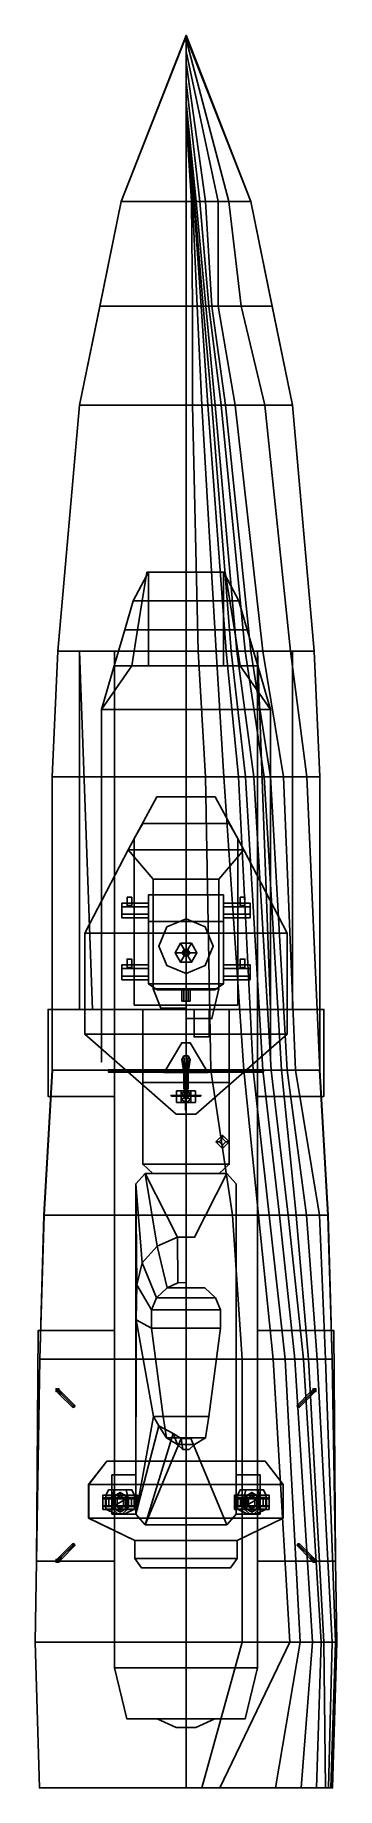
# Model space of a CAD drawing. Extents: x -5.3 to 5.3, y -4.4 to 56.6.
import ezdxf

# ---------------------------------------------------------------- set-up
doc = ezdxf.new("R2010")
doc.units = 0
doc.layers.add('H1_1', color=7, linetype='CONTINUOUS')

msp = doc.modelspace()

# ---------------------------------------------------------------- linework, layer by layer
at = {"layer": 'H1_1'}
for points in [[(0, 56.58, 5.236), (-2.25, 50.8, 5.217), (2.25, 50.8, 5.217), (0, 56.58, 5.236)], [(-0.05, 56.4, 5.23), (-0.05, 56.4, 6.34), (-2.25, 50.8, 6.25), (-2.25, 50.8, 5.21)], [(-2.25, 50.8, 5.21), (-2.25, 50.8, 6.25), (-0.05, 56.4, 6.34), (-0.05, 56.4, 5.23)], [(-0.02, 56.4, 10.32), (0, 56.42, 10.32), (0, 56.45, 5.23), (-0.05, 56.4, 5.23)], [(0, 56.38, 10.32), (-0.02, 56.4, 10.32), (-0.05, 56.4, 5.23), (0, 56.35, 5.23)], [(-0.02, 56.4, 10.32), (0, 56.38, 10.32), (0.02, 56.4, 10.32), (0, 56.42, 10.32)], [(0, 56.59, 5.388), (2.25, 50.8, 5.312), (2.25, 50.8, 5.217), (0, 56.58, 5.236)], [(2.25, 50.8, 5.217), (1.491, 50.8, 3.622), (0, 56.44, 4.676), (0, 56.58, 5.236)], [(0, 56.42, 10.32), (0.02, 56.4, 10.32), (0.05, 56.4, 5.23), (0, 56.45, 5.23)], [(1.491, 50.8, 3.622), (1.12, 50.8, 2.464), (0, 56.02, 3.584), (0, 56.44, 4.676)], [(0.02, 56.4, 10.32), (0, 56.38, 10.32), (0, 56.35, 5.23), (0.05, 56.4, 5.23)], [(0.05, 56.4, 5.23), (0.05, 56.4, 6.34), (2.25, 50.8, 6.25), (2.25, 50.8, 5.21)], [(2.25, 50.8, 5.21), (2.25, 50.8, 6.25), (0.05, 56.4, 6.34), (0.05, 56.4, 5.23)], [(0, 56.02, 3.584), (1.12, 50.8, 2.464), (0.684, 50.8, 0.422), (0, 55.63, 2.483)], [(0, 55.63, 2.483), (0.684, 50.8, 0.422), (0.484, 50.8, -1.05), (0, 54.968, 0.318)], [(0, 54.968, 0.318), (0.484, 50.8, -1.05), (0.351, 50.8, -1.79), (0, 54.237, -1.79)], [(0, 54.237, -1.79), (0.351, 50.8, -1.79), (0.294, 50.8, -2.322), (0, 54.066, -2.322)], [(0, 54.066, -2.322), (0.294, 50.8, -2.322), (0.275, 50.8, -2.578), (0, 54.009, -2.578)], [(0, 54.009, -2.578), (0.275, 50.8, -2.578), (0.228, 50.8, -3.006), (0, 53.857, -3.006)], [(0, 53.857, -3.006), (0.228, 50.8, -3.006), (0.19, 50.8, -3.566), (0, 53.677, -3.566)], [(0, 53.677, -3.566), (0.19, 50.8, -3.566), (0, 50.8, -3.68), (0, 53.629, -3.68)], [(-2.25, 50.8, 5.217), (-3.001, 47.155, 5.17), (3.001, 47.155, 5.17), (2.25, 50.8, 5.217)], [(-3, 47.15, 5.16), (-3, 47.15, 6.22), (-2.25, 50.8, 6.25), (-2.25, 50.8, 5.21)], [(-2.25, 50.8, 5.21), (-2.25, 50.8, 6.25), (-3, 47.15, 6.22), (-3, 47.15, 5.16)], [(0.19, 50.8, -3.566), (0.228, 47.155, -3.566), (0, 47.155, -3.68), (0, 50.8, -3.68)], [(0.228, 50.8, -3.006), (0.389, 47.155, -3.006), (0.228, 47.155, -3.566), (0.19, 50.8, -3.566)], [(0.275, 50.8, -2.578), (0.522, 47.155, -2.578), (0.389, 47.155, -3.006), (0.228, 50.8, -3.006)], [(0.294, 50.8, -2.322), (0.598, 47.155, -2.322), (0.522, 47.155, -2.578), (0.275, 50.8, -2.578)], [(0.351, 50.8, -1.79), (0.693, 47.155, -1.876), (0.598, 47.155, -2.322), (0.294, 50.8, -2.322)], [(0.484, 50.8, -1.05), (0.798, 47.155, -1.505), (0.693, 47.155, -1.876), (0.351, 50.8, -1.79)], [(0.684, 50.8, 0.422), (0.893, 47.155, -1.164), (0.798, 47.155, -1.505), (0.484, 50.8, -1.05)], [(1.12, 50.8, 2.464), (1.12, 47.155, -0.167), (0.893, 47.155, -1.164), (0.684, 50.8, 0.422)], [(1.918, 47.155, 2.768), (1.12, 47.155, -0.167), (1.12, 50.8, 2.464), (1.491, 50.8, 3.622)], [(3.001, 47.155, 5.17), (1.918, 47.155, 2.768), (1.491, 50.8, 3.622), (2.25, 50.8, 5.217)], [(2.25, 50.8, 5.312), (3.001, 47.155, 5.17), (3.001, 47.155, 5.17), (2.25, 50.8, 5.217)], [(3, 47.15, 5.16), (3, 47.15, 6.22), (2.25, 50.8, 6.25), (2.25, 50.8, 5.21)], [(2.25, 50.8, 5.21), (2.25, 50.8, 6.25), (3, 47.15, 6.22), (3, 47.15, 5.16)], [(-3.001, 47.155, 5.17), (-3.703, 43.708, 5.132), (3.703, 43.708, 5.132), (3.001, 47.155, 5.17)], [(-3, 47.15, 5.16), (-3, 47.15, 6.22), (-3.7, 43.71, 6.18), (-3.7, 43.71, 5.13)], [(-3.7, 43.71, 5.13), (-3.7, 43.71, 6.18), (-3, 47.15, 6.22), (-3, 47.15, 5.16)], [(0.228, 47.155, -3.566), (0.228, 43.708, -3.566), (0, 43.708, -3.68), (0, 47.155, -3.68)], [(0.389, 47.155, -3.006), (0.551, 43.708, -3.006), (0.228, 43.708, -3.566), (0.228, 47.155, -3.566)], [(0.522, 47.155, -2.578), (0.76, 43.708, -2.578), (0.551, 43.708, -3.006), (0.389, 47.155, -3.006)], [(0.598, 47.155, -2.322), (0.902, 43.708, -2.322), (0.76, 43.708, -2.578), (0.522, 47.155, -2.578)], [(0.693, 47.155, -1.876), (1.016, 43.708, -2.018), (0.902, 43.708, -2.322), (0.598, 47.155, -2.322)], [(0.798, 47.155, -1.505), (1.225, 43.708, -1.505), (1.016, 43.708, -2.018), (0.693, 47.155, -1.876)], [(0.893, 47.155, -1.164), (1.377, 43.708, -1.164), (1.225, 43.708, -1.505), (0.798, 47.155, -1.505)], [(1.12, 47.155, -0.167), (1.709, 43.708, -0.167), (1.377, 43.708, -1.164), (0.893, 47.155, -1.164)], [(2.744, 43.708, 2.768), (1.709, 43.708, -0.167), (1.12, 47.155, -0.167), (1.918, 47.155, 2.768)], [(3.703, 43.708, 5.132), (2.744, 43.708, 2.768), (1.918, 47.155, 2.768), (3.001, 47.155, 5.17)], [(3, 47.15, 5.16), (3, 47.15, 6.22), (3.7, 43.71, 6.18), (3.7, 43.71, 5.13)], [(3.7, 43.71, 5.13), (3.7, 43.71, 6.18), (3, 47.15, 6.22), (3, 47.15, 5.16)], [(-3.703, 43.708, 5.132), (-4.463, 35.148, 5.066), (4.463, 35.148, 5.066), (3.703, 43.708, 5.132)], [(-3.7, 43.71, 5.13), (-3.7, 43.71, 6.18), (-4.46, 35.15, 6.16), (-4.46, 35.15, 5.06)], [(-4.46, 35.15, 5.06), (-4.46, 35.15, 6.16), (-3.7, 43.71, 6.18), (-3.7, 43.71, 5.13)], [(0.228, 43.708, -3.566), (0.418, 35.148, -3.566), (0, 35.148, -3.68), (0, 43.708, -3.68)], [(0.551, 43.708, -3.006), (1.045, 35.148, -3.006), (0.418, 35.148, -3.566), (0.228, 43.708, -3.566)], [(0.76, 43.708, -2.578), (1.396, 35.148, -2.578), (1.045, 35.148, -3.006), (0.551, 43.708, -3.006)], [(0.902, 43.708, -2.322), (1.576, 35.148, -2.322), (1.396, 35.148, -2.578), (0.76, 43.708, -2.578)], [(1.016, 43.708, -2.018), (1.766, 35.148, -2.018), (1.576, 35.148, -2.322), (0.902, 43.708, -2.322)], [(1.225, 43.708, -1.505), (2.061, 35.148, -1.505), (1.766, 35.148, -2.018), (1.016, 43.708, -2.018)], [(1.377, 43.708, -1.164), (2.25, 35.148, -1.164), (2.061, 35.148, -1.505), (1.225, 43.708, -1.505)], [(1.709, 43.708, -0.167), (2.678, 35.148, -0.167), (2.25, 35.148, -1.164), (1.377, 43.708, -1.164)], [(3.637, 35.148, 2.768), (2.678, 35.148, -0.167), (1.709, 43.708, -0.167), (2.744, 43.708, 2.768)], [(4.463, 35.148, 5.066), (3.637, 35.148, 2.768), (2.744, 43.708, 2.768), (3.703, 43.708, 5.132)], [(3.7, 43.71, 5.13), (3.7, 43.71, 6.18), (4.46, 35.15, 6.16), (4.46, 35.15, 5.06)], [(4.46, 35.15, 5.06), (4.46, 35.15, 6.16), (3.7, 43.71, 6.18), (3.7, 43.71, 5.13)], [(-1.52, 36.9, 8.3), (-1.36, 37.9, 8.35), (-1.36, 37.8, 8.52), (-1.84, 36.9, 8.48)], [(-1.84, 36.9, 8.48), (-1.36, 37.8, 8.52), (-1.36, 37.9, 8.35), (-1.52, 36.9, 8.3)], [(-1.52, 36.9, 8.3), (-1.36, 37.9, 8.35), (1.36, 37.9, 8.35), (1.52, 36.9, 8.3)], [(1.52, 36.9, 8.3), (1.36, 37.9, 8.35), (-1.36, 37.9, 8.35), (-1.52, 36.9, 8.3)], [(-1.3, 36.9, 8.3), (-1.3, 36.9, 8.13), (-1.3, 37.9, 8.29), (-1.3, 37.9, 8.35)], [(-1.3, 37.9, 8.35), (-1.3, 37.9, 8.29), (-1.3, 36.9, 8.13), (-1.3, 36.9, 8.3)], [(1.3, 37.9, 8.35), (1.3, 37.9, 8.29), (1.3, 36.9, 8.13), (1.3, 36.9, 8.3)], [(1.3, 36.9, 8.3), (1.3, 36.9, 8.13), (1.3, 37.9, 8.29), (1.3, 37.9, 8.35)], [(1.52, 36.9, 8.3), (1.36, 37.9, 8.35), (1.36, 37.8, 8.52), (1.84, 36.9, 8.48)], [(1.84, 36.9, 8.48), (1.36, 37.8, 8.52), (1.36, 37.9, 8.35), (1.52, 36.9, 8.3)], [(-2.13, 35.9, 8.34), (-1.84, 36.9, 8.48), (-1.52, 36.9, 8.3), (-1.69, 35.9, 8.02)], [(-1.69, 35.9, 8.02), (-1.52, 36.9, 8.3), (-1.84, 36.9, 8.48), (-2.13, 35.9, 8.34)], [(-1.69, 35.9, 8.02), (-1.52, 36.9, 8.3), (1.52, 36.9, 8.3), (1.69, 35.9, 8.02)], [(1.69, 35.9, 8.02), (1.52, 36.9, 8.3), (-1.52, 36.9, 8.3), (-1.69, 35.9, 8.02)], [(-1.3, 35.9, 8.02), (-1.3, 35.9, 7.57), (-1.3, 36.9, 8.14), (-1.3, 36.9, 8.3)], [(-1.3, 36.9, 8.3), (-1.3, 36.9, 8.14), (-1.3, 35.9, 7.57), (-1.3, 35.9, 8.02)], [(1.3, 35.9, 8.02), (1.3, 35.9, 7.57), (1.3, 36.9, 8.14), (1.3, 36.9, 8.3)], [(1.3, 36.9, 8.3), (1.3, 36.9, 8.14), (1.3, 35.9, 7.57), (1.3, 35.9, 8.02)], [(2.13, 35.9, 8.34), (1.84, 36.9, 8.48), (1.52, 36.9, 8.3), (1.69, 35.9, 8.02)], [(1.69, 35.9, 8.02), (1.52, 36.9, 8.3), (1.84, 36.9, 8.48), (2.13, 35.9, 8.34)], [(-2.5, 34.64, 8.01), (-2.13, 35.9, 8.34), (-1.69, 35.9, 8.02), (-1.89, 34.64, 7.3)], [(-1.89, 34.64, 7.3), (-1.69, 35.9, 8.02), (-2.13, 35.9, 8.34), (-2.5, 34.64, 8.01)], [(-1.89, 34.64, 7.3), (-1.69, 35.9, 8.02), (1.69, 35.9, 8.02), (1.89, 34.64, 7.3)], [(1.89, 34.64, 7.3), (1.69, 35.9, 8.02), (-1.69, 35.9, 8.02), (-1.89, 34.64, 7.3)], [(-1.3, 35.9, 8.02), (-1.3, 35.9, 7.57), (-1.3, 35.04, 6.67), (-1.3, 34.64, 7.3)], [(-1.3, 34.64, 7.3), (-1.3, 35.04, 6.67), (-1.3, 35.9, 7.57), (-1.3, 35.9, 8.02)], [(1.3, 35.9, 8.02), (1.3, 35.9, 7.57), (1.3, 35.04, 6.67), (1.3, 34.64, 7.3)], [(1.3, 34.64, 7.3), (1.3, 35.04, 6.67), (1.3, 35.9, 7.57), (1.3, 35.9, 8.02)], [(1.89, 34.64, 7.3), (1.69, 35.9, 8.02), (2.13, 35.9, 8.34), (2.5, 34.64, 8.01)], [(2.5, 34.64, 8.01), (2.13, 35.9, 8.34), (1.69, 35.9, 8.02), (1.89, 34.64, 7.3)], [(-4.463, 35.148, 5.066), (-4.653, 30.78, 4.306), (4.653, 30.78, 4.306), (4.463, 35.148, 5.066)], [(-2.49, 22.69, 5.06), (-2.49, 35.15, 5.06), (-3.7, 35.15, 5.06), (-3.25, 22.69, 5.06)], [(-3.25, 22.69, 5.06), (-3.7, 35.15, 5.06), (-2.49, 35.15, 5.06), (-2.49, 22.69, 5.06)], [(-3.7, 22.69, 5.06), (-3.7, 22.69, 6.06), (-3.7, 35.15, 6.18), (-3.7, 35.15, 5.06)], [(-3.7, 35.15, 5.06), (-3.7, 35.15, 6.18), (-3.7, 22.69, 6.06), (-3.7, 22.69, 5.06)], [(-2.49, 35.15, 2.77), (-2.49, -0.22, 2.74), (-2.49, -0.22, 5.06), (-2.49, 35.15, 5.06)], [(-2.49, 35.15, 5.06), (-2.49, -0.22, 5.06), (2.49, -0.22, 5.06), (2.49, 35.15, 5.06)], [(-1.3, 34.64, 5.06), (-1.3, 34.8, 5.06), (-1.3, 35.04, 6.67), (-1.3, 34.64, 7.3)], [(-1.3, 34.64, 7.3), (-1.3, 35.04, 6.67), (-1.3, 34.8, 5.06), (-1.3, 34.64, 5.06)], [(0.418, 35.148, -3.566), (0.684, 30.78, -3.424), (0, 30.78, -3.68), (0, 35.148, -3.68)], [(1.045, 35.148, -3.006), (1.32, 30.78, -3.006), (0.684, 30.78, -3.424), (0.418, 35.148, -3.566)], [(1.396, 35.148, -2.578), (1.823, 30.78, -2.578), (1.32, 30.78, -3.006), (1.045, 35.148, -3.006)], [(1.3, 34.64, 5.06), (1.3, 34.8, 5.06), (1.3, 35.04, 6.67), (1.3, 34.64, 7.3)], [(1.3, 34.64, 7.3), (1.3, 35.04, 6.67), (1.3, 34.8, 5.06), (1.3, 34.64, 5.06)], [(1.576, 35.148, -2.322), (2.07, 30.78, -2.322), (1.823, 30.78, -2.578), (1.396, 35.148, -2.578)], [(1.766, 35.148, -2.018), (2.364, 30.78, -2.018), (2.07, 30.78, -2.322), (1.576, 35.148, -2.322)], [(2.061, 35.148, -1.505), (2.725, 30.78, -1.505), (2.364, 30.78, -2.018), (1.766, 35.148, -2.018)], [(2.25, 35.148, -1.164), (2.944, 30.78, -1.164), (2.725, 30.78, -1.505), (2.061, 35.148, -1.505)], [(2.678, 35.148, -0.167), (3.39, 30.78, -0.167), (2.944, 30.78, -1.164), (2.25, 35.148, -1.164)], [(2.49, -0.22, 5.06), (2.49, -0.22, 2.74), (2.49, 35.15, 2.77), (2.49, 35.15, 5.06)], [(2.94, 22.69, 5.06), (2.49, 35.15, 5.06), (3.7, 35.15, 5.06), (3.7, 22.69, 5.06)], [(3.7, 22.69, 5.06), (3.7, 35.15, 5.06), (2.49, 35.15, 5.06), (2.94, 22.69, 5.06)], [(4.207, 30.78, 2.768), (3.39, 30.78, -0.167), (2.678, 35.148, -0.167), (3.637, 35.148, 2.768)], [(4.653, 30.78, 4.306), (4.207, 30.78, 2.768), (3.637, 35.148, 2.768), (4.463, 35.148, 5.066)], [(3.7, 22.69, 5.06), (3.7, 22.69, 6.06), (3.7, 35.15, 6.18), (3.7, 35.15, 5.06)], [(3.7, 35.15, 5.06), (3.7, 35.15, 6.18), (3.7, 22.69, 6.06), (3.7, 22.69, 5.06)], [(-1.89, 34.64, 7.3), (-1.89, 34.64, 5.06), (-2.94, 33.12, 5.06), (-2.94, 33.12, 7.3)], [(2.94, 33.12, 7.3), (1.89, 34.64, 7.3), (-1.89, 34.64, 7.3), (-2.94, 33.12, 7.3)], [(-2.94, 33.12, 7.3), (-2.5, 34.64, 8.01), (-1.89, 34.64, 7.3), (-2.94, 33.12, 7.3)], [(-2.94, 33.12, 7.3), (-1.89, 34.64, 7.3), (-2.5, 34.64, 8.01), (-2.94, 33.12, 7.3)], [(-1.89, 34.64, 7.3), (-1.89, 34.64, 8.33), (-2.94, 33.12, 8.3), (-2.94, 33.12, 7.3)], [(-2.94, 33.12, 7.3), (-2.94, 33.12, 8.3), (-1.89, 34.64, 8.33), (-1.89, 34.64, 7.3)], [(1.89, 34.64, 7.3), (1.89, 34.64, 5.06), (-1.89, 34.64, 5.06), (-1.89, 34.64, 7.3)], [(2.94, 33.12, 5.06), (1.89, 34.64, 5.06), (1.89, 34.64, 7.3), (2.94, 33.12, 7.3)], [(2.94, 33.12, 7.3), (1.89, 34.64, 7.3), (2.5, 34.64, 8.01), (2.94, 33.12, 7.3)], [(2.94, 33.12, 7.3), (2.5, 34.64, 8.01), (1.89, 34.64, 7.3), (2.94, 33.12, 7.3)], [(2.94, 33.12, 7.3), (2.94, 33.12, 8.3), (1.89, 34.64, 8.33), (1.89, 34.64, 7.3)], [(1.89, 34.64, 7.3), (1.89, 34.64, 8.33), (2.94, 33.12, 8.3), (2.94, 33.12, 7.3)], [(-2.94, 33.12, 7.3), (-2.94, 33.12, 5.06), (-2.94, 22.69, 5.06), (-2.94, 22.69, 7.3)], [(2.94, 22.69, 7.3), (2.94, 33.12, 7.3), (-2.94, 33.12, 7.3), (-2.94, 22.69, 7.3)], [(-2.94, 33.12, 7.3), (-2.94, 33.12, 8.3), (-2.94, 20.86, 8.2), (-2.94, 20.86, 7.3)], [(-2.94, 20.86, 7.3), (-2.94, 20.86, 8.2), (-2.94, 33.12, 8.3), (-2.94, 33.12, 7.3)], [(2.94, 22.69, 5.06), (2.94, 33.12, 5.06), (2.94, 33.12, 7.3), (2.94, 22.69, 7.3)], [(2.94, 20.86, 7.3), (2.94, 20.86, 8.2), (2.94, 33.12, 8.3), (2.94, 33.12, 7.3)], [(2.94, 33.12, 7.3), (2.94, 33.12, 8.3), (2.94, 20.86, 8.2), (2.94, 20.86, 7.3)], [(-4.653, 30.78, 4.306), (-4.653, 20.575, 2.768), (4.653, 20.575, 2.768), (4.653, 30.78, 4.306)], [(0.684, 30.78, -3.424), (0.864, 20.575, -3.424), (0, 20.575, -3.68), (0, 30.78, -3.68)], [(1.32, 30.78, -3.006), (2.013, 20.575, -2.816), (0.864, 20.575, -3.424), (0.684, 30.78, -3.424)], [(1.823, 30.78, -2.578), (2.336, 20.575, -2.578), (2.013, 20.575, -2.816), (1.32, 30.78, -3.006)], [(2.07, 30.78, -2.322), (2.678, 20.575, -2.322), (2.336, 20.575, -2.578), (1.823, 30.78, -2.578)], [(2.364, 30.78, -2.018), (2.963, 20.575, -2.018), (2.678, 20.575, -2.322), (2.07, 30.78, -2.322)], [(2.725, 30.78, -1.505), (3.323, 20.575, -1.505), (2.963, 20.575, -2.018), (2.364, 30.78, -2.018)], [(2.944, 30.78, -1.164), (3.523, 20.575, -1.164), (3.323, 20.575, -1.505), (2.725, 30.78, -1.505)], [(3.39, 30.78, -0.167), (3.808, 20.575, -0.508), (3.523, 20.575, -1.164), (2.944, 30.78, -1.164)], [(4.653, 20.575, 2.768), (3.808, 20.575, -0.508), (3.39, 30.78, -0.167), (4.207, 30.78, 2.768)], [(4.653, 20.575, 2.768), (4.653, 20.575, 2.768), (4.207, 30.78, 2.768), (4.653, 30.78, 4.306)], [(2.01, 28.24, 11.95), (1.01, 30.09, 11.95), (-1.01, 30.09, 11.95), (-2.01, 28.24, 11.95)], [(-1.01, 30.09, 11.95), (-1.01, 30.09, 9.6), (-2.01, 28.24, 9.6), (-2.01, 28.24, 11.95)], [(-2.01, 28.24, 9.6), (-1.01, 30.09, 9.6), (1.01, 30.09, 9.6), (2.01, 28.24, 9.6)], [(1.01, 30.09, 11.95), (1.01, 30.09, 9.6), (-1.01, 30.09, 9.6), (-1.01, 30.09, 11.95)], [(2.01, 28.24, 9.6), (1.01, 30.09, 9.6), (1.01, 30.09, 11.95), (2.01, 28.24, 11.95)], [(-1.5, 29.16, 9.6), (-1.5, 29.16, 7.3), (-1.8, 28.63, 7.31), (-1.8, 28.63, 9.6)], [(1.5, 29.16, 9.6), (1.5, 29.16, 7.3), (-1.5, 29.16, 7.3), (-1.5, 29.16, 9.6)], [(1.8, 28.63, 7.31), (1.5, 29.16, 7.3), (1.5, 29.16, 9.6), (1.8, 28.63, 9.6)], [(-3.52, 25.34, 9.6), (-2.01, 28.24, 9.6), (2.01, 28.24, 9.6), (3.52, 25.34, 9.6)], [(3.52, 25.34, 9.6), (2.01, 28.24, 9.6), (-2.01, 28.24, 9.6), (-3.52, 25.34, 9.6)], [(-2.01, 28.24, 9.6), (-2.01, 28.24, 10.69), (-3.52, 25.34, 10.69), (-3.52, 25.34, 9.6)], [(-3.52, 25.34, 9.6), (-3.52, 25.34, 10.69), (-2.01, 28.24, 10.69), (-2.01, 28.24, 9.6)], [(-2.01, 28.24, 11.95), (-2.01, 28.24, 9.6), (-1.14, 27.22, 9.6), (-1.14, 27.22, 11.95)], [(1.14, 27.22, 11.95), (2.01, 28.24, 11.95), (-2.01, 28.24, 11.95), (-1.14, 27.22, 11.95)], [(-1.8, 28.63, 9.6), (-1.8, 28.63, 7.31), (-1.8, 22.84, 7.3), (-1.8, 22.84, 9.6)], [(1.14, 27.22, 9.6), (2.01, 28.24, 9.6), (2.01, 28.24, 11.95), (1.14, 27.22, 11.95)], [(1.8, 22.84, 7.3), (1.8, 28.63, 7.31), (1.8, 28.63, 9.6), (1.8, 22.84, 9.6)], [(2.01, 28.24, 9.6), (2.01, 28.24, 10.69), (3.52, 25.34, 10.69), (3.52, 25.34, 9.6)], [(3.52, 25.34, 9.6), (3.52, 25.34, 10.69), (2.01, 28.24, 10.69), (2.01, 28.24, 9.6)], [(-1.14, 27.22, 11.95), (-1.14, 27.22, 9.6), (1.14, 27.22, 9.6), (1.14, 27.22, 11.95)], [(-1.14, 27.22, 11.24), (-1.14, 27.22, 9.6), (-1.14, 23.4, 9.6), (-1.14, 23.4, 11.24)], [(1.14, 23.4, 11.24), (1.14, 27.22, 11.24), (-1.14, 27.22, 11.24), (-1.14, 23.4, 11.24)], [(1.14, 23.4, 9.6), (1.14, 27.22, 9.6), (1.14, 27.22, 11.24), (1.14, 23.4, 11.24)], [(-2.23, 26.39, 12.27), (-2.23, 25.87, 12.27), (-2.23, 26, 12.495), (-2.23, 26.26, 12.495)], [(-2.23, 26.26, 12.045), (-2.23, 26, 12.045), (-2.23, 25.87, 12.27), (-2.23, 26.39, 12.27)], [(-1.31, 26.26, 12.495), (-1.31, 26.39, 12.27), (-2.23, 26.39, 12.27), (-2.23, 26.26, 12.495)], [(-1.31, 26.39, 12.27), (-1.31, 26.26, 12.045), (-2.23, 26.26, 12.045), (-2.23, 26.39, 12.27)], [(-1.31, 26, 12.495), (-1.31, 26.26, 12.495), (-2.23, 26.26, 12.495), (-2.23, 26, 12.495)], [(-1.31, 26.26, 12.045), (-1.31, 26, 12.045), (-2.23, 26, 12.045), (-2.23, 26.26, 12.045)], [(-1.89, 26.3, 12.42), (-1.89, 26.59, 12.42), (-2.05, 26.59, 12.42), (-2.05, 26.3, 12.42)], [(-2.05, 26.59, 12.12), (-2.05, 26.59, 12.42), (-1.89, 26.59, 12.42), (-1.89, 26.59, 12.12)], [(-2.05, 26.3, 12.42), (-2.05, 26.59, 12.42), (-2.05, 26.59, 12.12), (-2.05, 26.3, 12.12)], [(-2.05, 26.3, 12.12), (-2.05, 26.59, 12.12), (-1.89, 26.59, 12.12), (-1.89, 26.3, 12.12)], [(-1.89, 26.59, 12.12), (-1.89, 26.59, 12.42), (-1.89, 26.3, 12.42), (-1.89, 26.3, 12.12)], [(-1.31, 26.67, 12.65), (-1.31, 26.67, 11.44), (-1.31, 25.75, 11.44), (-1.31, 25.75, 13.75)], [(1.31, 25.75, 13.75), (1.31, 26.67, 12.65), (-1.31, 26.67, 12.65), (-1.31, 25.75, 13.75)], [(1.31, 26.67, 12.65), (1.31, 26.67, 11.44), (-1.31, 26.67, 11.44), (-1.31, 26.67, 12.65)], [(-1.31, 25.75, 11.44), (-1.31, 26.67, 11.44), (1.31, 26.67, 11.44), (1.31, 25.75, 11.44)], [(1.31, 25.75, 11.44), (1.31, 26.67, 11.44), (1.31, 26.67, 12.65), (1.31, 25.75, 13.75)], [(1.31, 26.39, 12.27), (1.31, 26.26, 12.495), (2.23, 26.26, 12.495), (2.23, 26.39, 12.27)], [(1.31, 26.26, 12.045), (1.31, 26.39, 12.27), (2.23, 26.39, 12.27), (2.23, 26.26, 12.045)], [(1.31, 26.26, 12.495), (1.31, 26, 12.495), (2.23, 26, 12.495), (2.23, 26.26, 12.495)], [(1.31, 26, 12.045), (1.31, 26.26, 12.045), (2.23, 26.26, 12.045), (2.23, 26, 12.045)], [(1.89, 26.59, 12.42), (1.89, 26.59, 12.12), (1.89, 26.3, 12.12), (1.89, 26.3, 12.42)], [(2.05, 26.3, 12.42), (2.05, 26.59, 12.42), (1.89, 26.59, 12.42), (1.89, 26.3, 12.42)], [(2.05, 26.59, 12.42), (2.05, 26.59, 12.12), (1.89, 26.59, 12.12), (1.89, 26.59, 12.42)], [(1.89, 26.3, 12.12), (1.89, 26.59, 12.12), (2.05, 26.59, 12.12), (2.05, 26.3, 12.12)], [(2.05, 26.3, 12.12), (2.05, 26.59, 12.12), (2.05, 26.59, 12.42), (2.05, 26.3, 12.42)], [(2.23, 26.26, 12.495), (2.23, 26, 12.495), (2.23, 25.87, 12.27), (2.23, 26.39, 12.27)], [(2.23, 26.39, 12.27), (2.23, 25.87, 12.27), (2.23, 26, 12.045), (2.23, 26.26, 12.045)], [(-1.31, 25.87, 12.27), (-1.31, 26, 12.495), (-2.23, 26, 12.495), (-2.23, 25.87, 12.27)], [(-1.31, 26, 12.045), (-1.31, 25.87, 12.27), (-2.23, 25.87, 12.27), (-2.23, 26, 12.045)], [(-1.31, 25.75, 13.75), (-1.31, 25.75, 11.44), (-1.31, 23.58, 11.44), (-1.31, 23.58, 13.75)], [(-1.31, 23.58, 11.44), (-1.31, 25.75, 11.44), (1.31, 25.75, 11.44), (1.31, 23.58, 11.44)], [(1.31, 23.58, 13.75), (1.31, 25.75, 13.75), (-1.31, 25.75, 13.75), (-1.31, 23.58, 13.75)], [(0, 25.84, 11.24), (-0.672, 25.562, 11.24), (-0.672, 25.562, 11.44), (0, 25.84, 11.44)], [(0.672, 25.562, 11.24), (0, 25.84, 11.24), (0, 25.84, 11.44), (0.672, 25.562, 11.44)], [(1.31, 26, 12.495), (1.31, 25.87, 12.27), (2.23, 25.87, 12.27), (2.23, 26, 12.495)], [(1.31, 25.87, 12.27), (1.31, 26, 12.045), (2.23, 26, 12.045), (2.23, 25.87, 12.27)], [(1.31, 23.58, 11.44), (1.31, 25.75, 11.44), (1.31, 25.75, 13.75), (1.31, 23.58, 13.75)], [(-3.52, 21.83, 9.6), (-3.52, 25.34, 9.6), (3.52, 25.34, 9.6), (3.52, 21.83, 9.6)], [(3.52, 21.83, 9.6), (3.52, 25.34, 9.6), (-3.52, 25.34, 9.6), (-3.52, 21.83, 9.6)], [(-3.52, 21.83, 9.6), (-3.52, 21.83, 10.69), (-3.52, 25.34, 10.69), (-3.52, 25.34, 9.6)], [(-3.52, 25.34, 9.6), (-3.52, 25.34, 10.69), (-3.52, 21.83, 10.69), (-3.52, 21.83, 9.6)], [(-0.672, 25.562, 11.24), (-0.95, 24.89, 11.24), (-0.95, 24.89, 11.44), (-0.672, 25.562, 11.44)], [(0.95, 24.89, 11.24), (0.672, 25.562, 11.24), (0.672, 25.562, 11.44), (0.95, 24.89, 11.44)], [(3.52, 25.34, 9.6), (3.52, 25.34, 10.69), (3.52, 21.83, 10.69), (3.52, 21.83, 9.6)], [(3.52, 21.83, 9.6), (3.52, 21.83, 10.69), (3.52, 25.34, 10.69), (3.52, 25.34, 9.6)], [(-2.05, 24.15, 12.95), (-2.05, 24.44, 12.95), (-1.89, 24.44, 12.95), (-1.89, 24.15, 12.95)], [(-2.05, 24.15, 13.25), (-2.05, 24.44, 13.25), (-2.05, 24.44, 12.95), (-2.05, 24.15, 12.95)], [(-2.05, 24.44, 12.95), (-2.05, 24.44, 13.25), (-1.89, 24.44, 13.25), (-1.89, 24.44, 12.95)], [(-1.89, 24.15, 13.25), (-1.89, 24.44, 13.25), (-2.05, 24.44, 13.25), (-2.05, 24.15, 13.25)], [(-1.89, 24.44, 12.95), (-1.89, 24.44, 13.25), (-1.89, 24.15, 13.25), (-1.89, 24.15, 12.95)], [(-0.95, 24.89, 11.24), (-0.672, 24.218, 11.24), (-0.672, 24.218, 11.44), (-0.95, 24.89, 11.44)], [(-0.19, 24.989, 13.75), (-0.38, 24.66, 13.75), (-0.13, 24.66, 13.87), (-0.065, 24.773, 13.87)], [(-0.38, 24.66, 13.75), (-0.19, 24.331, 13.75), (-0.065, 24.547, 13.87), (-0.13, 24.66, 13.87)], [(0.19, 24.989, 13.75), (-0.19, 24.989, 13.75), (-0.065, 24.773, 13.87), (0.065, 24.773, 13.87)], [(-0.19, 24.331, 13.75), (0.19, 24.331, 13.75), (0.065, 24.547, 13.87), (-0.065, 24.547, 13.87)], [(-0.065, 24.773, 13.87), (-0.13, 24.66, 13.87), (-0.13, 24.66, 14.19), (-0.065, 24.773, 14.19)], [(-0.065, 24.773, 14.19), (-0.13, 24.66, 14.19), (-0.07, 24.66, 14.29), (-0.035, 24.721, 14.29)], [(-0.13, 24.66, 13.87), (-0.065, 24.547, 13.87), (-0.065, 24.547, 14.19), (-0.13, 24.66, 14.19)], [(-0.13, 24.66, 14.19), (-0.065, 24.547, 14.19), (-0.035, 24.599, 14.29), (-0.07, 24.66, 14.29)], [(0.035, 24.599, 14.29), (-0.035, 24.721, 14.29), (-0.07, 24.66, 14.29), (-0.035, 24.599, 14.29)], [(0.065, 24.773, 13.87), (-0.065, 24.773, 13.87), (-0.065, 24.773, 14.19), (0.065, 24.773, 14.19)], [(0.065, 24.773, 14.19), (-0.065, 24.773, 14.19), (-0.035, 24.721, 14.29), (0.035, 24.721, 14.29)], [(-0.065, 24.547, 14.19), (0.065, 24.547, 14.19), (0.035, 24.599, 14.29), (-0.035, 24.599, 14.29)], [(-0.065, 24.547, 13.87), (0.065, 24.547, 13.87), (0.065, 24.547, 14.19), (-0.065, 24.547, 14.19)], [(0.07, 24.66, 14.29), (0.035, 24.721, 14.29), (-0.035, 24.721, 14.29), (0.035, 24.599, 14.29)], [(0.13, 24.66, 14.19), (0.065, 24.773, 14.19), (0.035, 24.721, 14.29), (0.07, 24.66, 14.29)], [(0.065, 24.547, 14.19), (0.13, 24.66, 14.19), (0.07, 24.66, 14.29), (0.035, 24.599, 14.29)], [(0.38, 24.66, 13.75), (0.19, 24.989, 13.75), (0.065, 24.773, 13.87), (0.13, 24.66, 13.87)], [(0.13, 24.66, 13.87), (0.065, 24.773, 13.87), (0.065, 24.773, 14.19), (0.13, 24.66, 14.19)], [(0.065, 24.547, 13.87), (0.13, 24.66, 13.87), (0.13, 24.66, 14.19), (0.065, 24.547, 14.19)], [(0.19, 24.331, 13.75), (0.38, 24.66, 13.75), (0.13, 24.66, 13.87), (0.065, 24.547, 13.87)], [(0.672, 24.218, 11.24), (0.95, 24.89, 11.24), (0.95, 24.89, 11.44), (0.672, 24.218, 11.44)], [(1.89, 24.15, 12.95), (1.89, 24.44, 12.95), (2.05, 24.44, 12.95), (2.05, 24.15, 12.95)], [(1.89, 24.44, 13.25), (1.89, 24.44, 12.95), (1.89, 24.15, 12.95), (1.89, 24.15, 13.25)], [(2.05, 24.44, 13.25), (2.05, 24.44, 12.95), (1.89, 24.44, 12.95), (1.89, 24.44, 13.25)], [(2.05, 24.15, 13.25), (2.05, 24.44, 13.25), (1.89, 24.44, 13.25), (1.89, 24.15, 13.25)], [(2.05, 24.15, 12.95), (2.05, 24.44, 12.95), (2.05, 24.44, 13.25), (2.05, 24.15, 13.25)], [(-1.31, 24.24, 13.1), (-1.31, 24.11, 12.875), (-2.23, 24.11, 12.875), (-2.23, 24.24, 13.1)], [(-1.31, 24.11, 13.325), (-1.31, 24.24, 13.1), (-2.23, 24.24, 13.1), (-2.23, 24.11, 13.325)], [(-2.23, 24.11, 12.875), (-2.23, 23.85, 12.875), (-2.23, 23.72, 13.1), (-2.23, 24.24, 13.1)], [(-2.23, 24.24, 13.1), (-2.23, 23.72, 13.1), (-2.23, 23.85, 13.325), (-2.23, 24.11, 13.325)], [(-1.31, 24.11, 12.875), (-1.31, 23.85, 12.875), (-2.23, 23.85, 12.875), (-2.23, 24.11, 12.875)], [(-1.31, 23.85, 13.325), (-1.31, 24.11, 13.325), (-2.23, 24.11, 13.325), (-2.23, 23.85, 13.325)], [(-1.31, 23.85, 12.875), (-1.31, 23.72, 13.1), (-2.23, 23.72, 13.1), (-2.23, 23.85, 12.875)], [(-1.31, 23.72, 13.1), (-1.31, 23.85, 13.325), (-2.23, 23.85, 13.325), (-2.23, 23.72, 13.1)], [(-0.672, 24.218, 11.24), (0, 23.94, 11.24), (0, 23.94, 11.44), (-0.672, 24.218, 11.44)], [(0, 23.94, 11.24), (0.672, 24.218, 11.24), (0.672, 24.218, 11.44), (0, 23.94, 11.44)], [(1.31, 24.11, 12.875), (1.31, 24.24, 13.1), (2.23, 24.24, 13.1), (2.23, 24.11, 12.875)], [(1.31, 24.24, 13.1), (1.31, 24.11, 13.325), (2.23, 24.11, 13.325), (2.23, 24.24, 13.1)], [(1.31, 23.85, 12.875), (1.31, 24.11, 12.875), (2.23, 24.11, 12.875), (2.23, 23.85, 12.875)], [(1.31, 24.11, 13.325), (1.31, 23.85, 13.325), (2.23, 23.85, 13.325), (2.23, 24.11, 13.325)], [(1.31, 23.72, 13.1), (1.31, 23.85, 12.875), (2.23, 23.85, 12.875), (2.23, 23.72, 13.1)], [(1.31, 23.85, 13.325), (1.31, 23.72, 13.1), (2.23, 23.72, 13.1), (2.23, 23.85, 13.325)], [(2.23, 24.24, 13.1), (2.23, 23.72, 13.1), (2.23, 23.85, 12.875), (2.23, 24.11, 12.875)], [(2.23, 24.11, 13.325), (2.23, 23.85, 13.325), (2.23, 23.72, 13.1), (2.23, 24.24, 13.1)], [(1, 23.37, 13.75), (1.31, 23.58, 13.75), (-1.31, 23.58, 13.75), (-1, 23.37, 13.75)], [(-1.31, 23.58, 13.75), (-1.31, 23.58, 11.44), (-1, 23.37, 11.44), (-1, 23.37, 13.75)], [(-1, 23.37, 11.44), (-1.31, 23.58, 11.44), (1.31, 23.58, 11.44), (1, 23.37, 11.44)], [(0, 23.4, 11.24), (-1.14, 23.4, 11.24), (-0.88, 22.73, 11.24), (0, 22.73, 11.24)], [(-0.88, 22.73, 11.24), (-1.14, 23.4, 11.24), (-1.14, 23.4, 9.6), (-0.88, 22.73, 9.6)], [(-1, 23.37, 13.75), (-1, 23.37, 11.44), (1, 23.37, 11.44), (1, 23.37, 13.75)], [(-0.14, 22.98, 12.69), (-0.07, 22.98, 12.811), (-0.07, 23.37, 12.811), (-0.14, 23.37, 12.69)], [(-0.07, 22.98, 12.569), (-0.14, 22.98, 12.69), (-0.14, 23.37, 12.69), (-0.07, 23.37, 12.569)], [(-0.07, 22.98, 12.811), (0.07, 22.98, 12.811), (0.07, 23.37, 12.811), (-0.07, 23.37, 12.811)], [(0.07, 22.98, 12.569), (-0.07, 22.98, 12.569), (-0.07, 23.37, 12.569), (0.07, 23.37, 12.569)], [(1.14, 23.4, 11.24), (0, 23.4, 11.24), (0, 22.37, 11.24), (0.9, 22.37, 11.24)], [(0.07, 22.98, 12.811), (0.14, 22.98, 12.69), (0.14, 23.37, 12.69), (0.07, 23.37, 12.811)], [(0.14, 22.98, 12.69), (0.07, 22.98, 12.569), (0.07, 23.37, 12.569), (0.14, 23.37, 12.69)], [(0.9, 22.37, 9.6), (1.14, 23.4, 9.6), (1.14, 23.4, 11.24), (0.9, 22.37, 11.24)], [(1, 23.37, 11.44), (1.31, 23.58, 11.44), (1.31, 23.58, 13.75), (1, 23.37, 13.75)], [(-4.8, 19.66, 5.06), (-4.8, 22.69, 5.06), (-2.49, 22.69, 5.06), (-2.49, 19.66, 5.06)], [(-2.49, 19.66, 5.06), (-2.49, 22.69, 5.06), (-4.8, 22.69, 5.06), (-4.8, 19.66, 5.06)], [(-4.8, 22.69, 5.06), (-4.8, 22.69, 6.06), (-3.7, 22.69, 6.06), (-3.7, 22.69, 5.06)], [(-3.7, 22.69, 5.06), (-3.7, 22.69, 6.06), (-4.8, 22.69, 6.06), (-4.8, 22.69, 5.06)], [(-4.8, 22.69, 5.06), (-4.8, 22.69, 6.06), (-4.8, 19.66, 6.06), (-4.8, 19.66, 5.06)], [(-4.8, 19.66, 5.06), (-4.8, 19.66, 6.06), (-4.8, 22.69, 6.06), (-4.8, 22.69, 5.06)], [(-2.94, 22.69, 7.3), (-2.94, 22.69, 5.06), (2.94, 22.69, 5.06), (2.94, 22.69, 7.3)], [(-1.8, 22.84, 9.6), (-1.8, 22.84, 7.3), (1.8, 22.84, 7.3), (1.8, 22.84, 9.6)], [(1.5, 20.14, 7.3), (1.5, 22.69, 7.3), (-1.5, 22.69, 7.3), (-1.5, 20.14, 7.3)], [(-1.5, 20.14, 7.3), (-1.5, 22.69, 7.3), (1.5, 22.69, 7.3), (1.5, 20.14, 7.3)], [(0, 22.73, 11.24), (-0.88, 22.73, 11.24), (-0.88, 22.73, 9.6), (0, 22.73, 9.6)], [(-0.14, 22.98, 12.69), (0.14, 22.98, 12.69), (0.07, 22.98, 12.811), (-0.07, 22.98, 12.811)], [(-0.07, 22.98, 12.569), (0.07, 22.98, 12.569), (0.14, 22.98, 12.69), (-0.14, 22.98, 12.69)], [(0, 22.37, 11.24), (0, 22.73, 11.24), (0, 22.73, 9.6), (0, 22.37, 9.6)], [(0.28, 22.69, 7.3), (0.28, 21.73, 5.06), (0.81, 21.73, 5.06), (0.81, 22.69, 7.3)], [(4.8, 19.66, 5.06), (4.8, 22.69, 5.06), (2.49, 22.69, 5.06), (2.49, 19.66, 5.06)], [(2.49, 19.66, 5.06), (2.49, 22.69, 5.06), (4.8, 22.69, 5.06), (4.8, 19.66, 5.06)], [(4.8, 22.69, 5.06), (4.8, 22.69, 6.06), (3.7, 22.69, 6.06), (3.7, 22.69, 5.06)], [(3.7, 22.69, 5.06), (3.7, 22.69, 6.06), (4.8, 22.69, 6.06), (4.8, 22.69, 5.06)], [(4.8, 22.69, 5.06), (4.8, 22.69, 6.06), (4.8, 19.66, 6.06), (4.8, 19.66, 5.06)], [(4.8, 19.66, 5.06), (4.8, 19.66, 6.06), (4.8, 22.69, 6.06), (4.8, 22.69, 5.06)], [(0.9, 22.37, 11.24), (0, 22.37, 11.24), (0, 22.37, 9.6), (0.9, 22.37, 9.6)], [(0.34, 19.04, 9.6), (3.52, 21.83, 9.6), (-3.52, 21.83, 9.6), (-0.34, 19.04, 9.6)], [(-0.34, 19.04, 9.6), (-3.52, 21.83, 9.6), (3.52, 21.83, 9.6), (0.34, 19.04, 9.6)], [(-0.34, 19.04, 9.6), (-0.34, 19.04, 10.69), (-3.52, 21.83, 10.69), (-3.52, 21.83, 9.6)], [(-3.52, 21.83, 9.6), (-3.52, 21.83, 10.69), (-0.34, 19.04, 10.69), (-0.34, 19.04, 9.6)], [(-0.76, 20.49, 17.78), (-0.15, 21.53, 17.78), (0.15, 21.53, 17.78), (0.76, 20.49, 17.78)], [(0.76, 20.49, 17.78), (0.15, 21.53, 17.78), (-0.15, 21.53, 17.78), (-0.76, 20.49, 17.78)], [(-0.15, 21.53, 17.78), (-0.15, 21.53, 18.72), (-0.76, 20.49, 18.72), (-0.76, 20.49, 17.78)], [(-0.76, 20.49, 17.78), (-0.76, 20.49, 18.72), (-0.15, 21.53, 18.72), (-0.15, 21.53, 17.78)], [(0.15, 21.53, 17.78), (0.15, 21.53, 18.72), (-0.15, 21.53, 18.72), (-0.15, 21.53, 17.78)], [(-0.15, 21.53, 17.78), (-0.15, 21.53, 18.72), (0.15, 21.53, 18.72), (0.15, 21.53, 17.78)], [(0.76, 20.49, 17.78), (0.76, 20.49, 18.72), (0.15, 21.53, 18.72), (0.15, 21.53, 17.78)], [(0.15, 21.53, 17.78), (0.15, 21.53, 18.72), (0.76, 20.49, 18.72), (0.76, 20.49, 17.78)], [(0.34, 19.04, 9.6), (0.34, 19.04, 10.69), (3.52, 21.83, 10.69), (3.52, 21.83, 9.6)], [(3.52, 21.83, 9.6), (3.52, 21.83, 10.69), (0.34, 19.04, 10.69), (0.34, 19.04, 9.6)], [(-1.5, 20.86, 7.3), (-1.5, 20.86, 8.2), (-1.503, 17.3, 8.2), (-1.503, 17.3, 7.3)], [(-1.503, 17.3, 7.3), (-1.503, 17.3, 8.2), (-1.5, 20.86, 8.2), (-1.5, 20.86, 7.3)], [(-0.075, 21.07, 5.06), (-0.15, 20.94, 5.06), (-0.06, 20.41, 21.61), (-0.03, 20.46, 21.61)], [(-0.15, 20.94, 5.06), (-0.075, 20.81, 5.06), (-0.03, 20.36, 21.61), (-0.06, 20.41, 21.61)], [(0.075, 21.07, 5.06), (-0.075, 21.07, 5.06), (-0.03, 20.46, 21.61), (0.03, 20.46, 21.61)], [(-0.075, 20.81, 5.06), (0.075, 20.81, 5.06), (0.03, 20.36, 21.61), (-0.03, 20.36, 21.61)], [(0.15, 20.94, 5.06), (0.075, 21.07, 5.06), (0.03, 20.46, 21.61), (0.06, 20.41, 21.61)], [(0.075, 20.81, 5.06), (0.15, 20.94, 5.06), (0.06, 20.41, 21.61), (0.03, 20.36, 21.61)], [(1.503, 17.3, 7.3), (1.503, 17.3, 8.2), (1.5, 20.86, 8.2), (1.5, 20.86, 7.3)], [(1.5, 20.86, 7.3), (1.5, 20.86, 8.2), (1.503, 17.3, 8.2), (1.503, 17.3, 7.3)], [(-4.653, 20.575, 2.768), (-4.947, 15.529, 2.768), (4.947, 15.529, 2.768), (4.653, 20.575, 2.768)], [(-4.65, 20.57, 2.84), (-4.65, 20.57, 3.94), (-4.94, 15.53, 3.94), (-4.94, 15.53, 2.84)], [(-4.94, 15.53, 2.84), (-4.94, 15.53, 3.94), (-4.65, 20.57, 3.94), (-4.65, 20.57, 2.84)], [(2.7, 20.57, 17.415), (2.7, 20.59, 17.38), (-2.7, 20.59, 17.38), (-2.7, 20.57, 17.415)], [(2.7, 20.59, 17.38), (2.7, 20.57, 17.345), (-2.7, 20.57, 17.345), (-2.7, 20.59, 17.38)], [(-2.7, 20.53, 17.415), (-2.7, 20.57, 17.415), (-2.7, 20.59, 17.38), (-2.7, 20.51, 17.38)], [(-2.7, 20.51, 17.38), (-2.7, 20.59, 17.38), (-2.7, 20.57, 17.345), (-2.7, 20.53, 17.345)], [(2.7, 20.53, 17.415), (2.7, 20.57, 17.415), (-2.7, 20.57, 17.415), (-2.7, 20.53, 17.415)], [(2.7, 20.57, 17.345), (2.7, 20.53, 17.345), (-2.7, 20.53, 17.345), (-2.7, 20.57, 17.345)], [(2.7, 20.51, 17.38), (2.7, 20.53, 17.415), (-2.7, 20.53, 17.415), (-2.7, 20.51, 17.38)], [(2.7, 20.53, 17.345), (2.7, 20.51, 17.38), (-2.7, 20.51, 17.38), (-2.7, 20.53, 17.345)], [(1.5, 17.3, 7.3), (1.5, 20.14, 7.3), (-1.5, 20.14, 7.3), (-1.5, 17.3, 7.3)], [(-1.5, 20.14, 7.3), (-1.5, 20.14, 5.06), (-1.5, 17.3, 5.06), (-1.5, 17.3, 7.3)], [(1.5, 20.14, 5.06), (-1.5, 20.14, 5.06), (-1.5, 20.14, 7.3), (1.5, 20.14, 7.3)], [(0.76, 20.49, 17.78), (0.76, 20.49, 18.72), (-0.76, 20.49, 18.72), (-0.76, 20.49, 17.78)], [(-0.76, 20.49, 17.78), (-0.76, 20.49, 18.72), (0.76, 20.49, 18.72), (0.76, 20.49, 17.78)], [(-0.07, 19.92, 21.75), (-0.07, 20.47, 21.75), (0.07, 20.47, 21.75), (0.07, 19.92, 21.75)], [(0.07, 19.92, 21.75), (0.07, 20.47, 21.75), (-0.07, 20.47, 21.75), (-0.07, 19.92, 21.75)], [(-0.07, 19.92, 22.4), (-0.07, 20.44, 22.4), (0.07, 20.44, 22.4), (0.07, 19.92, 22.4)], [(0.07, 19.92, 22.4), (0.07, 20.44, 22.4), (-0.07, 20.44, 22.4), (-0.07, 19.92, 22.4)], [(0.07, 19.92, 22.94), (0.07, 20.42, 22.94), (-0.07, 20.42, 22.94), (-0.07, 19.92, 22.94)], [(-0.07, 19.92, 22.94), (-0.07, 20.42, 22.94), (0.07, 20.42, 22.94), (0.07, 19.92, 22.94)], [(0.06, 20.41, 21.61), (0.03, 20.46, 21.61), (-0.03, 20.46, 21.61), (-0.06, 20.41, 21.61)], [(0.03, 20.36, 21.61), (0.06, 20.41, 21.61), (-0.06, 20.41, 21.61), (-0.03, 20.36, 21.61)], [(0.05, 19.67, 17.78), (0.05, 20.49, 17.78), (-0.05, 20.49, 17.78), (-0.05, 19.67, 17.78)], [(-0.05, 19.67, 17.78), (-0.05, 20.49, 17.78), (0.05, 20.49, 17.78), (0.05, 19.67, 17.78)], [(0, 20.45, 21.61), (-0.04, 20.41, 21.61), (-0.04, 20.36, 23.2), (0, 20.4, 23.2)], [(-0.04, 20.41, 21.61), (0, 20.37, 21.61), (0, 20.32, 23.2), (-0.04, 20.36, 23.2)], [(0, 20.32, 23.2), (0.04, 20.36, 23.2), (0, 20.4, 23.2), (-0.04, 20.36, 23.2)], [(0.007, 20.054, 20.864), (-0.015, 20.045, 20.873), (-0.015, 20.193, 21.23), (0.007, 20.206, 21.23)], [(0.007, 20.206, 21.23), (-0.015, 20.193, 21.23), (-0.015, 20.045, 21.587), (0.007, 20.054, 21.596)], [(-0.015, 20.045, 20.873), (0.007, 20.036, 20.882), (0.007, 20.18, 21.23), (-0.015, 20.193, 21.23)], [(-0.015, 20.193, 21.23), (0.007, 20.18, 21.23), (0.007, 20.036, 21.578), (-0.015, 20.045, 21.587)], [(0.864, 20.575, -3.424), (1.614, 15.529, -3.243), (0, 15.529, -3.68), (0, 20.575, -3.68)], [(0.04, 20.41, 21.61), (0, 20.45, 21.61), (0, 20.4, 23.2), (0.04, 20.36, 23.2)], [(0, 20.37, 21.61), (0.04, 20.41, 21.61), (0.04, 20.36, 23.2), (0, 20.32, 23.2)], [(0.007, 20.036, 20.882), (0.007, 20.054, 20.864), (0.007, 20.206, 21.23), (0.007, 20.18, 21.23)], [(0.007, 20.18, 21.23), (0.007, 20.206, 21.23), (0.007, 20.054, 21.596), (0.007, 20.036, 21.578)], [(2.013, 20.575, -2.816), (2.526, 15.529, -2.816), (1.614, 15.529, -3.243), (0.864, 20.575, -3.424)], [(1.5, 17.3, 5.06), (1.5, 20.14, 5.06), (1.5, 20.14, 7.3), (1.5, 17.3, 7.3)], [(2.336, 20.575, -2.578), (2.896, 15.529, -2.578), (2.526, 15.529, -2.816), (2.013, 20.575, -2.816)], [(2.678, 20.575, -2.322), (3.257, 15.529, -2.322), (2.896, 15.529, -2.578), (2.336, 20.575, -2.578)], [(2.963, 20.575, -2.018), (3.551, 15.529, -2.018), (3.257, 15.529, -2.322), (2.678, 20.575, -2.322)], [(2.7, 20.51, 17.38), (2.7, 20.59, 17.38), (2.7, 20.57, 17.415), (2.7, 20.53, 17.415)], [(2.7, 20.53, 17.345), (2.7, 20.57, 17.345), (2.7, 20.59, 17.38), (2.7, 20.51, 17.38)], [(3.323, 20.575, -1.505), (3.827, 15.529, -1.619), (3.551, 15.529, -2.018), (2.963, 20.575, -2.018)], [(3.523, 20.575, -1.164), (4.197, 15.529, -0.793), (3.827, 15.529, -1.619), (3.323, 20.575, -1.505)], [(3.808, 20.575, -0.508), (4.643, 15.529, 0.726), (4.197, 15.529, -0.793), (3.523, 20.575, -1.164)], [(4.947, 15.529, 2.768), (4.643, 15.529, 0.726), (3.808, 20.575, -0.508), (4.653, 20.575, 2.768)], [(4.65, 20.57, 2.84), (4.65, 20.57, 3.94), (4.94, 15.53, 3.94), (4.94, 15.53, 2.84)], [(4.94, 15.53, 2.84), (4.94, 15.53, 3.94), (4.65, 20.57, 3.94), (4.65, 20.57, 2.84)], [(-2.487, 19.66, 5.06), (-2.487, 19.66, 6.06), (-4.8, 19.66, 6.06), (-4.8, 19.66, 5.06)], [(-4.8, 19.66, 5.06), (-4.8, 19.66, 6.06), (-2.487, 19.66, 6.06), (-2.487, 19.66, 5.06)], [(-2.487, 19.69, 5.06), (-2.487, 19.69, 6.06), (-2.49, 11.52, 6.03), (-2.49, 11.52, 5.06)], [(-2.49, 11.52, 5.06), (-2.49, 11.52, 6.03), (-2.487, 19.69, 6.06), (-2.487, 19.69, 5.06)], [(-0.366, 19.695, 20.864), (-0.357, 19.673, 20.873), (-0.505, 19.673, 21.23), (-0.518, 19.695, 21.23)], [(-0.348, 19.695, 20.882), (-0.366, 19.695, 20.864), (-0.518, 19.695, 21.23), (-0.492, 19.695, 21.23)], [(-0.518, 19.695, 21.23), (-0.505, 19.673, 21.23), (-0.357, 19.673, 21.587), (-0.366, 19.695, 21.596)], [(-0.492, 19.695, 21.23), (-0.518, 19.695, 21.23), (-0.366, 19.695, 21.596), (-0.348, 19.695, 21.578)], [(-0.357, 19.673, 20.873), (-0.348, 19.695, 20.882), (-0.492, 19.695, 21.23), (-0.505, 19.673, 21.23)], [(-0.505, 19.673, 21.23), (-0.492, 19.695, 21.23), (-0.348, 19.695, 21.578), (-0.357, 19.673, 21.587)], [(0, 19.695, 20.712), (0, 19.673, 20.725), (-0.357, 19.673, 20.873), (-0.366, 19.695, 20.864)], [(0, 19.695, 20.738), (0, 19.695, 20.712), (-0.366, 19.695, 20.864), (-0.348, 19.695, 20.882)], [(-0.366, 19.695, 21.596), (-0.357, 19.673, 21.587), (0, 19.673, 21.735), (0, 19.695, 21.748)], [(-0.348, 19.695, 21.578), (-0.366, 19.695, 21.596), (0, 19.695, 21.748), (0, 19.695, 21.722)], [(0, 19.673, 20.725), (0, 19.695, 20.738), (-0.348, 19.695, 20.882), (-0.357, 19.673, 20.873)], [(-0.357, 19.673, 21.587), (-0.348, 19.695, 21.578), (0, 19.695, 21.722), (0, 19.673, 21.735)], [(0.165, 19.85, 10.944), (-0.165, 19.85, 10.944), (-0.33, 19.85, 11.23), (0.33, 19.85, 11.23)], [(-0.33, 19.85, 11.23), (-0.165, 19.85, 10.944), (-0.165, 19.45, 10.944), (-0.33, 19.45, 11.23)], [(0.33, 19.85, 11.23), (-0.33, 19.85, 11.23), (-0.165, 19.85, 11.516), (0.165, 19.85, 11.516)], [(-0.165, 19.85, 11.516), (-0.33, 19.85, 11.23), (-0.33, 19.45, 11.23), (-0.165, 19.45, 11.516)], [(-0.069, 19.69, 10.95), (0, 19.73, 10.95), (0, 19.85, 9.6), (-0.173, 19.75, 9.6)], [(-0.069, 19.61, 10.95), (-0.069, 19.69, 10.95), (-0.173, 19.75, 9.6), (-0.173, 19.55, 9.6)], [(0, 19.57, 10.95), (-0.069, 19.61, 10.95), (-0.173, 19.55, 9.6), (0, 19.45, 9.6)], [(-0.165, 19.85, 10.944), (0.165, 19.85, 10.944), (0.165, 19.45, 10.944), (-0.165, 19.45, 10.944)], [(0.165, 19.85, 11.516), (-0.165, 19.85, 11.516), (-0.165, 19.45, 11.516), (0.165, 19.45, 11.516)], [(0.007, 19.688, 20.712), (-0.015, 19.688, 20.725), (-0.015, 20.045, 20.873), (0.007, 20.054, 20.864)], [(0.007, 20.054, 21.596), (-0.015, 20.045, 21.587), (-0.015, 19.688, 21.735), (0.007, 19.688, 21.748)], [(-0.015, 19.688, 20.725), (0.007, 19.688, 20.738), (0.007, 20.036, 20.882), (-0.015, 20.045, 20.873)], [(-0.015, 20.045, 21.587), (0.007, 20.036, 21.578), (0.007, 19.688, 21.722), (-0.015, 19.688, 21.735)], [(0.007, 19.701, 17.78), (-0.015, 19.688, 17.78), (-0.015, 19.688, 20.73), (0.007, 19.701, 20.74)], [(0.007, 19.322, 20.864), (-0.015, 19.331, 20.873), (-0.015, 19.688, 20.725), (0.007, 19.688, 20.712)], [(-0.015, 19.331, 20.873), (0.007, 19.34, 20.882), (0.007, 19.688, 20.738), (-0.015, 19.688, 20.725)], [(-0.015, 19.688, 17.78), (0.007, 19.675, 17.78), (0.007, 19.675, 20.73), (-0.015, 19.688, 20.73)], [(0.007, 19.688, 21.748), (-0.015, 19.688, 21.735), (-0.015, 19.331, 21.587), (0.007, 19.322, 21.596)], [(-0.015, 19.688, 21.735), (0.007, 19.688, 21.722), (0.007, 19.34, 21.578), (-0.015, 19.331, 21.587)], [(0, 19.73, 10.95), (0.069, 19.69, 10.95), (0.173, 19.75, 9.6), (0, 19.85, 9.6)], [(0.366, 19.695, 20.864), (0.357, 19.673, 20.873), (0, 19.673, 20.725), (0, 19.695, 20.712)], [(0.348, 19.695, 20.882), (0.366, 19.695, 20.864), (0, 19.695, 20.712), (0, 19.695, 20.738)], [(0.357, 19.673, 20.873), (0.348, 19.695, 20.882), (0, 19.695, 20.738), (0, 19.673, 20.725)], [(0, 19.695, 21.748), (0, 19.673, 21.735), (0.357, 19.673, 21.587), (0.366, 19.695, 21.596)], [(0, 19.695, 21.722), (0, 19.695, 21.748), (0.366, 19.695, 21.596), (0.348, 19.695, 21.578)], [(0, 19.673, 21.735), (0, 19.695, 21.722), (0.348, 19.695, 21.578), (0.357, 19.673, 21.587)], [(0.069, 19.61, 10.95), (0, 19.57, 10.95), (0, 19.45, 9.6), (0.173, 19.55, 9.6)], [(0.007, 19.675, 17.78), (0.007, 19.701, 17.78), (0.007, 19.701, 20.74), (0.007, 19.675, 20.73)], [(0.007, 19.34, 20.882), (0.007, 19.322, 20.864), (0.007, 19.688, 20.712), (0.007, 19.688, 20.738)], [(0.007, 19.688, 21.722), (0.007, 19.688, 21.748), (0.007, 19.322, 21.596), (0.007, 19.34, 21.578)], [(0.007, 19.688, 20.738), (0.007, 19.688, 20.712), (0.007, 20.054, 20.864), (0.007, 20.036, 20.882)], [(0.007, 20.036, 21.578), (0.007, 20.054, 21.596), (0.007, 19.688, 21.748), (0.007, 19.688, 21.722)], [(0.069, 19.69, 10.95), (0.069, 19.61, 10.95), (0.173, 19.55, 9.6), (0.173, 19.75, 9.6)], [(0.165, 19.85, 10.944), (0.33, 19.85, 11.23), (0.33, 19.45, 11.23), (0.165, 19.45, 10.944)], [(0.33, 19.85, 11.23), (0.165, 19.85, 11.516), (0.165, 19.45, 11.516), (0.33, 19.45, 11.23)], [(0.492, 19.695, 21.23), (0.518, 19.695, 21.23), (0.366, 19.695, 20.864), (0.348, 19.695, 20.882)], [(0.505, 19.673, 21.23), (0.492, 19.695, 21.23), (0.348, 19.695, 20.882), (0.357, 19.673, 20.873)], [(0.348, 19.695, 21.578), (0.366, 19.695, 21.596), (0.518, 19.695, 21.23), (0.492, 19.695, 21.23)], [(0.357, 19.673, 21.587), (0.348, 19.695, 21.578), (0.492, 19.695, 21.23), (0.505, 19.673, 21.23)], [(0.518, 19.695, 21.23), (0.505, 19.673, 21.23), (0.357, 19.673, 20.873), (0.366, 19.695, 20.864)], [(0.366, 19.695, 21.596), (0.357, 19.673, 21.587), (0.505, 19.673, 21.23), (0.518, 19.695, 21.23)], [(2.487, 19.66, 5.06), (2.487, 19.66, 6.06), (2.49, 11.52, 6.03), (2.49, 11.52, 5.06)], [(2.49, 11.52, 5.06), (2.49, 11.52, 6.03), (2.487, 19.66, 6.06), (2.487, 19.66, 5.06)], [(2.487, 19.66, 5.06), (2.487, 19.66, 6.06), (4.8, 19.66, 6.06), (4.8, 19.66, 5.06)], [(4.8, 19.66, 5.06), (4.8, 19.66, 6.06), (2.487, 19.66, 6.06), (2.487, 19.66, 5.06)], [(-0.34, 19.04, 9.6), (-0.34, 19.04, 10.69), (0.34, 19.04, 10.69), (0.34, 19.04, 9.6)], [(0.34, 19.04, 9.6), (0.34, 19.04, 10.69), (-0.34, 19.04, 10.69), (-0.34, 19.04, 9.6)], [(0.33, 19.45, 11.23), (-0.33, 19.45, 11.23), (-0.165, 19.45, 10.944), (0.165, 19.45, 10.944)], [(0.165, 19.45, 11.516), (-0.165, 19.45, 11.516), (-0.33, 19.45, 11.23), (0.33, 19.45, 11.23)], [(-0.015, 19.183, 21.23), (0.007, 19.196, 21.23), (0.007, 19.34, 20.882), (-0.015, 19.331, 20.873)], [(-0.015, 19.331, 21.587), (0.007, 19.34, 21.578), (0.007, 19.196, 21.23), (-0.015, 19.183, 21.23)], [(0.007, 19.17, 21.23), (-0.015, 19.183, 21.23), (-0.015, 19.331, 20.873), (0.007, 19.322, 20.864)], [(0.007, 19.322, 21.596), (-0.015, 19.331, 21.587), (-0.015, 19.183, 21.23), (0.007, 19.17, 21.23)], [(0.007, 19.196, 21.23), (0.007, 19.17, 21.23), (0.007, 19.322, 20.864), (0.007, 19.34, 20.882)], [(0.007, 19.34, 21.578), (0.007, 19.322, 21.596), (0.007, 19.17, 21.23), (0.007, 19.196, 21.23)], [(1.27, 18.31, 7.3), (1.04, 18.08, 7.3), (1.15, 18.08, 9.25), (1.27, 18.2, 9.25)], [(1.5, 18.08, 7.3), (1.27, 18.31, 7.3), (1.27, 18.2, 9.25), (1.39, 18.08, 9.25)], [(1.04, 18.08, 7.3), (1.27, 17.85, 7.3), (1.27, 17.96, 9.25), (1.15, 18.08, 9.25)], [(1.39, 18.08, 9.25), (1.27, 18.2, 9.25), (1.15, 18.08, 9.25), (1.27, 17.96, 9.25)], [(1.27, 17.85, 7.3), (1.5, 18.08, 7.3), (1.39, 18.08, 9.25), (1.27, 17.96, 9.25)], [(-1.5, 17.3, 7.3), (-1.5, 17.3, 5.06), (-1.15, 16.98, 5.06), (-1.15, 16.98, 7.3)], [(1.15, 16.98, 7.3), (1.5, 17.3, 7.3), (-1.5, 17.3, 7.3), (-1.15, 16.98, 7.3)], [(-1.5, 17.3, 7.3), (-1.5, 17.3, 8.2), (-1.15, 16.98, 8.2), (-1.15, 16.98, 7.3)], [(-1.15, 16.98, 7.3), (-1.15, 16.98, 8.2), (-1.5, 17.3, 8.2), (-1.5, 17.3, 7.3)], [(1.15, 16.98, 5.06), (1.5, 17.3, 5.06), (1.5, 17.3, 7.3), (1.15, 16.98, 7.3)], [(1.15, 16.98, 7.3), (1.15, 16.98, 8.2), (1.5, 17.3, 8.2), (1.5, 17.3, 7.3)], [(1.5, 17.3, 7.3), (1.5, 17.3, 8.2), (1.15, 16.98, 8.2), (1.15, 16.98, 7.3)], [(-1.74, 16.62, 5.15), (-1.42, 16.98, 5.15), (-1.42, 16.98, 5.06), (-1.74, 16.62, 5.06)], [(-1.52, 13.87, 7.53), (-1, 14.45, 7.53), (-1.42, 16.98, 5.15), (-1.74, 16.62, 5.15)], [(-1.74, 5.12, 5.15), (-1.74, 16.62, 5.15), (-1.74, 16.62, 5.06), (-1.74, 5.12, 5.06)], [(-1.73, 11.89, 7.53), (-1.71, 13.1, 7.53), (-1.74, 16.62, 5.15), (-1.74, 5.12, 5.15)], [(-1.71, 13.1, 7.53), (-1.52, 13.87, 7.53), (-1.74, 16.62, 5.15)], [(1.42, 16.98, 5.06), (-1.42, 16.98, 5.06), (-1.42, 16.98, 5.15), (1.42, 16.98, 5.15)], [(1.42, 16.98, 5.15), (-1.42, 16.98, 5.15), (-0.3, 14.76, 7.53), (0.3, 14.76, 7.53)], [(-1.42, 16.98, 5.15), (-1.42, 16.98, 5.15), (-1, 14.45, 7.53), (-0.3, 14.76, 7.53)], [(-1.15, 16.98, 7.3), (-1.15, 16.98, 5.06), (1.15, 16.98, 5.06), (1.15, 16.98, 7.3)], [(1.15, 16.98, 7.3), (1.15, 16.98, 8.2), (-1.15, 16.98, 8.2), (-1.15, 16.98, 7.3)], [(-1.15, 16.98, 7.3), (-1.15, 16.98, 8.2), (1.15, 16.98, 8.2), (1.15, 16.98, 7.3)], [(1.74, 16.62, 5.06), (1.42, 16.98, 5.06), (1.42, 16.98, 5.15), (1.74, 16.62, 5.15)], [(1.74, 5.12, 5.06), (1.74, 16.62, 5.06), (1.74, 16.62, 5.15), (1.74, 5.12, 5.15)], [(-5.08, 10.52, 2.84), (-5.08, 10.52, 3.94), (-4.94, 15.53, 3.94), (-4.94, 15.53, 2.84)], [(-4.94, 15.53, 2.84), (-4.94, 15.53, 3.94), (-5.08, 10.52, 3.94), (-5.08, 10.52, 2.84)], [(-4.947, 15.529, 2.768), (-5.08, 10.52, 2.768), (5.08, 10.52, 2.768), (4.947, 15.529, 2.768)], [(1.614, 15.529, -3.243), (1.956, 10.52, -3.243), (0, 10.52, -3.68), (0, 15.529, -3.68)], [(2.526, 15.529, -2.816), (3.029, 10.52, -2.816), (1.956, 10.52, -3.243), (1.614, 15.529, -3.243)], [(2.896, 15.529, -2.578), (3.447, 10.52, -2.578), (3.029, 10.52, -2.816), (2.526, 15.529, -2.816)], [(3.257, 15.529, -2.322), (3.789, 10.52, -2.341), (3.447, 10.52, -2.578), (2.896, 15.529, -2.578)], [(3.551, 15.529, -2.018), (4.083, 10.52, -2.085), (3.789, 10.52, -2.341), (3.257, 15.529, -2.322)], [(3.827, 15.529, -1.619), (4.264, 10.52, -1.866), (4.083, 10.52, -2.085), (3.551, 15.529, -2.018)], [(4.197, 15.529, -0.793), (4.558, 10.52, -1.344), (4.264, 10.52, -1.866), (3.827, 15.529, -1.619)], [(4.643, 15.529, 0.726), (4.852, 10.52, -0.29), (4.558, 10.52, -1.344), (4.197, 15.529, -0.793)], [(5.08, 10.52, 2.768), (4.852, 10.52, -0.29), (4.643, 15.529, 0.726), (4.947, 15.529, 2.768)], [(5.08, 10.52, 2.84), (5.08, 10.52, 3.94), (4.94, 15.53, 3.94), (4.94, 15.53, 2.84)], [(4.94, 15.53, 2.84), (4.94, 15.53, 3.94), (5.08, 10.52, 3.94), (5.08, 10.52, 2.84)], [(-0.3, 14.76, 7.53), (-1, 14.45, 7.53), (-0.66, 13, 12.69), (-0.28, 13.18, 12.71)], [(0, 13.19, 12.71), (0, 14.76, 7.53), (-0.3, 14.76, 7.53), (-0.28, 13.18, 12.71)], [(-1, 14.45, 7.53), (-1.52, 13.87, 7.53), (-1.03, 12.65, 12.57), (-0.66, 13, 12.69)], [(-1.52, 13.87, 7.53), (-1.71, 13.1, 7.53), (-1.2, 12.24, 12.44), (-1.03, 12.65, 12.57)], [(-1.71, 13.1, 7.53), (-1.73, 11.89, 7.53), (-1.2, 11.6, 12.24), (-1.2, 12.24, 12.44)], [(-0.66, 13, 12.69), (-1.03, 12.65, 12.57), (1.03, 12.65, 12.57), (0.66, 13, 12.69)], [(-0.28, 13.18, 12.71), (-0.66, 13, 12.69), (0, 13, 12.69), (0, 13.19, 12.71)], [(-1.03, 12.65, 12.57), (-1.2, 12.24, 12.44), (1.2, 12.24, 12.44), (1.03, 12.65, 12.57)], [(-1.2, 12.24, 12.44), (-1.2, 11.6, 12.24), (1.2, 11.6, 12.24), (1.2, 12.24, 12.44)], [(-1.13, 8.52, 7.53), (-1.73, 11.89, 7.53), (-1.74, 5.12, 5.15)], [(-1.73, 11.89, 7.53), (-1.13, 8.52, 7.53), (-0.79, 8.52, 11.29), (-1.2, 11.6, 12.24)], [(-1.2, 11.6, 12.24), (-0.79, 8.52, 11.29), (0.79, 8.52, 11.29), (1.2, 11.6, 12.24)], [(-2.49, 3.49, 5.06), (-2.49, 11.52, 5.06), (-5.14, 11.52, 5.06), (-5.2, 3.49, 5.06)], [(-5.2, 3.49, 5.06), (-5.14, 11.52, 5.06), (-2.49, 11.52, 5.06), (-2.49, 3.49, 5.06)], [(2.49, 3.49, 5.06), (2.49, 11.52, 5.06), (5.14, 11.52, 5.06), (5.2, 3.49, 5.06)], [(5.2, 3.49, 5.06), (5.14, 11.52, 5.06), (2.49, 11.52, 5.06), (2.49, 3.49, 5.06)], [(-5.08, 10.52, 2.768), (-5.251, 0.676, 2.768), (5.251, 0.676, 2.768), (5.08, 10.52, 2.768)], [(-5.08, 10.52, 2.84), (-5.08, 10.52, 3.94), (-5.25, 0.67, 3.94), (-5.25, 0.67, 2.84)], [(-5.25, 0.67, 2.84), (-5.25, 0.67, 3.94), (-5.08, 10.52, 3.94), (-5.08, 10.52, 2.84)], [(1.956, 10.52, -3.243), (1.956, 0.676, -3.329), (0, 0.676, -3.68), (0, 10.52, -3.68)], [(3.029, 10.52, -2.816), (3.618, 0.676, -2.816), (1.956, 0.676, -3.329), (1.956, 10.52, -3.243)], [(3.447, 10.52, -2.578), (3.969, 0.676, -2.673), (3.618, 0.676, -2.816), (3.029, 10.52, -2.816)], [(3.789, 10.52, -2.341), (4.406, 0.676, -2.398), (3.969, 0.676, -2.673), (3.447, 10.52, -2.578)], [(4.083, 10.52, -2.085), (4.7, 0.676, -2.132), (4.406, 0.676, -2.398), (3.789, 10.52, -2.341)], [(4.264, 10.52, -1.866), (4.795, 0.676, -1.99), (4.7, 0.676, -2.132), (4.083, 10.52, -2.085)], [(4.558, 10.52, -1.344), (5.08, 0.676, -1.344), (4.795, 0.676, -1.99), (4.264, 10.52, -1.866)], [(4.852, 10.52, -0.29), (5.204, 0.676, -0.822), (5.08, 0.676, -1.344), (4.558, 10.52, -1.344)], [(5.251, 0.676, 2.768), (5.204, 0.676, -0.822), (4.852, 10.52, -0.29), (5.08, 10.52, 2.768)], [(5.08, 10.52, 2.84), (5.08, 10.52, 3.94), (5.25, 0.67, 3.94), (5.25, 0.67, 2.84)], [(5.25, 0.67, 2.84), (5.25, 0.67, 3.94), (5.08, 10.52, 3.94), (5.08, 10.52, 2.84)], [(-4.421, 9.489, 5.81), (-4.52, 9.489, 5.81), (-4.506, 9.475, 7.86), (-4.435, 9.475, 7.83)], [(-4.52, 9.489, 5.81), (-4.52, 9.39, 5.81), (-4.506, 9.404, 7.83), (-4.506, 9.475, 7.86)], [(-4.421, 9.489, 2.76), (-4.52, 9.489, 2.76), (-4.52, 9.489, 5.81), (-4.421, 9.489, 5.81)], [(-4.52, 9.489, 2.76), (-4.52, 9.39, 2.76), (-4.52, 9.39, 5.81), (-4.52, 9.489, 5.81)], [(-4.52, 9.39, 5.81), (-4.421, 9.39, 5.81), (-4.435, 9.404, 7.79), (-4.506, 9.404, 7.83)], [(-4.52, 9.39, 2.76), (-4.421, 9.39, 2.76), (-4.421, 9.39, 5.81), (-4.52, 9.39, 5.81)], [(-4.435, 9.475, 7.83), (-4.506, 9.475, 7.86), (-4.4, 9.369, 8.18), (-4.336, 9.376, 8.16)], [(-4.506, 9.475, 7.86), (-4.506, 9.404, 7.83), (-4.407, 9.305, 8.16), (-4.4, 9.369, 8.18)], [(-4.506, 9.404, 7.83), (-4.435, 9.404, 7.79), (-4.343, 9.312, 8.14), (-4.407, 9.305, 8.16)], [(-4.421, 9.39, 5.81), (-4.421, 9.489, 5.81), (-4.435, 9.475, 7.83), (-4.435, 9.404, 7.79)], [(-4.435, 9.404, 7.79), (-4.435, 9.475, 7.83), (-4.336, 9.376, 8.16), (-4.343, 9.312, 8.14)], [(-4.421, 9.39, 2.76), (-4.421, 9.489, 2.76), (-4.421, 9.489, 5.81), (-4.421, 9.39, 5.81)], [(-4.4, 9.369, 8.18), (-4.407, 9.305, 8.16), (-3.94, 8.838, 8.67), (-3.926, 8.895, 8.71)], [(-4.407, 9.305, 8.16), (-4.343, 9.312, 8.14), (-3.884, 8.853, 8.65), (-3.94, 8.838, 8.67)], [(-4.336, 9.376, 8.16), (-4.4, 9.369, 8.18), (-3.926, 8.895, 8.71), (-3.869, 8.909, 8.67)], [(-4.343, 9.312, 8.14), (-4.336, 9.376, 8.16), (-3.869, 8.909, 8.67), (-3.884, 8.853, 8.65)], [(4.399, 9.37, 8.18), (4.335, 9.377, 8.16), (3.868, 8.91, 8.67), (3.925, 8.896, 8.71)], [(4.335, 9.377, 8.16), (4.342, 9.313, 8.14), (3.883, 8.854, 8.65), (3.868, 8.91, 8.67)], [(4.342, 9.313, 8.14), (4.406, 9.306, 8.16), (3.939, 8.839, 8.67), (3.883, 8.854, 8.65)], [(4.406, 9.306, 8.16), (4.399, 9.37, 8.18), (3.925, 8.896, 8.71), (3.939, 8.839, 8.67)], [(4.505, 9.476, 7.86), (4.434, 9.476, 7.83), (4.335, 9.377, 8.16), (4.399, 9.37, 8.18)], [(4.434, 9.476, 7.83), (4.434, 9.405, 7.79), (4.342, 9.313, 8.14), (4.335, 9.377, 8.16)], [(4.434, 9.405, 7.79), (4.505, 9.405, 7.83), (4.406, 9.306, 8.16), (4.342, 9.313, 8.14)], [(4.505, 9.405, 7.83), (4.505, 9.476, 7.86), (4.399, 9.37, 8.18), (4.406, 9.306, 8.16)], [(4.519, 9.49, 5.81), (4.42, 9.49, 5.81), (4.434, 9.476, 7.83), (4.505, 9.476, 7.86)], [(4.42, 9.49, 5.81), (4.42, 9.391, 5.81), (4.434, 9.405, 7.79), (4.434, 9.476, 7.83)], [(4.519, 9.49, 2.76), (4.42, 9.49, 2.76), (4.42, 9.49, 5.81), (4.519, 9.49, 5.81)], [(4.42, 9.49, 2.76), (4.42, 9.391, 2.76), (4.42, 9.391, 5.81), (4.42, 9.49, 5.81)], [(4.42, 9.391, 5.81), (4.519, 9.391, 5.81), (4.505, 9.405, 7.83), (4.434, 9.405, 7.79)], [(4.42, 9.391, 2.76), (4.519, 9.391, 2.76), (4.519, 9.391, 5.81), (4.42, 9.391, 5.81)], [(4.519, 9.391, 5.81), (4.519, 9.49, 5.81), (4.505, 9.476, 7.86), (4.505, 9.405, 7.83)], [(4.519, 9.391, 2.76), (4.519, 9.49, 2.76), (4.519, 9.49, 5.81), (4.519, 9.391, 5.81)], [(-3.926, 8.895, 8.71), (-3.94, 8.838, 8.67), (-3.884, 8.853, 8.65), (-3.869, 8.909, 8.67)], [(3.925, 8.896, 8.71), (3.868, 8.91, 8.67), (3.883, 8.854, 8.65), (3.939, 8.839, 8.67)], [(-0.95, 8.2, 7.53), (-1.13, 8.52, 7.53), (-1.74, 5.12, 5.15)], [(-1.74, 5.12, 5.15), (-1.42, 4.76, 5.15), (-0.45, 7.93, 7.53), (-0.95, 8.2, 7.53)], [(-0.17, 7.76, 7.53), (-0.45, 7.93, 7.53), (-1.42, 4.76, 5.15)], [(-1.13, 8.52, 7.53), (-0.95, 8.2, 7.53), (-0.68, 7.78, 11.08), (-0.79, 8.52, 11.29)], [(-0.95, 8.2, 7.53), (-0.45, 7.93, 7.53), (-0.29, 7.55, 11.02), (-0.68, 7.78, 11.08)], [(-0.79, 8.52, 11.29), (-0.68, 7.78, 11.08), (0.68, 7.78, 11.08), (0.79, 8.52, 11.29)], [(-0.45, 7.93, 7.53), (-0.17, 7.76, 7.53), (-0.11, 7.38, 10.98), (-0.29, 7.55, 11.02)], [(0.17, 7.76, 7.53), (-0.17, 7.76, 7.53), (-1.42, 4.76, 5.15), (1.42, 4.76, 5.15)], [(-0.68, 7.78, 11.08), (-0.29, 7.55, 11.02), (0.29, 7.55, 11.02), (0.68, 7.78, 11.08)], [(-0.29, 7.55, 11.02), (-0.11, 7.38, 10.98), (0.11, 7.38, 10.98), (0.29, 7.55, 11.02)], [(-0.11, 7.38, 10.98), (-0.17, 7.76, 7.53), (0, 7.76, 7.53), (0, 7.38, 10.98)], [(-2.75, 6.97, 7.32), (-3.39, 6.16, 7.32), (3.38, 6.16, 7.32), (2.75, 6.97, 7.32)], [(-3.38, 6.16, 8.36), (-3.38, 6.16, 7.32), (-2.75, 6.97, 7.32), (-2.75, 6.97, 8.36)], [(2.75, 6.97, 8.36), (2.75, 6.97, 7.32), (-2.75, 6.97, 7.32), (-2.75, 6.97, 8.36)], [(3.38, 6.16, 8.36), (3.38, 6.16, 7.32), (2.75, 6.97, 7.32), (2.75, 6.97, 8.36)], [(-3.39, 6.16, 7.32), (-3.39, 4.99, 7.32), (3.38, 4.99, 7.32), (3.38, 6.16, 7.32)], [(-3.38, 4.99, 8.36), (-3.38, 4.99, 7.32), (-3.38, 6.16, 7.32), (-3.38, 6.16, 8.36)], [(-2.58, 6.5, 7.32), (-1.74, 6.5, 7.32), (-1.74, 6.5, 5.06), (-2.58, 6.5, 5.06)], [(-2.58, 6.5, 5.06), (-2.58, 5.13, 5.06), (-2.58, 5.13, 7.32), (-2.58, 6.5, 7.32)], [(-1.74, 6.5, 7.32), (-1.74, 5.13, 7.32), (-1.74, 5.13, 5.06), (-1.74, 6.5, 5.06)], [(1.74, 6.5, 5.06), (1.74, 5.13, 5.06), (1.74, 5.13, 7.32), (1.74, 6.5, 7.32)], [(1.74, 6.5, 7.32), (2.58, 6.5, 7.32), (2.58, 6.5, 5.06), (1.74, 6.5, 5.06)], [(2.58, 6.5, 7.32), (2.58, 5.13, 7.32), (2.58, 5.13, 5.06), (2.58, 6.5, 5.06)], [(3.38, 4.99, 8.36), (3.38, 4.99, 7.32), (3.38, 6.16, 7.32), (3.38, 6.16, 8.36)], [(-1.69, 5.79, 8.99), (-1.69, 5.665, 8.773), (-2.89, 5.665, 8.773), (-2.89, 5.79, 8.99)], [(-1.69, 5.665, 9.207), (-1.69, 5.79, 8.99), (-2.89, 5.79, 8.99), (-2.89, 5.665, 9.207)], [(-2.89, 5.29, 8.99), (-2.89, 5.79, 8.99), (-2.89, 5.665, 8.773), (-2.89, 5.415, 8.773)], [(-2.89, 5.415, 9.207), (-2.89, 5.665, 9.207), (-2.89, 5.79, 8.99), (-2.89, 5.29, 8.99)], [(-2.89, 5.69, 8.82), (-2.78, 5.69, 8.82), (-2.68, 5.69, 8.37), (-2.89, 5.69, 8.37)], [(-2.89, 5.39, 8.82), (-2.89, 5.69, 8.82), (-2.89, 5.69, 8.37), (-2.89, 5.39, 8.37)], [(-2.89, 5.69, 8.37), (-2.68, 5.69, 8.37), (-2.4, 5.69, 8.18), (-2.8, 5.69, 8.18)], [(-2.89, 5.39, 8.37), (-2.89, 5.69, 8.37), (-2.8, 5.69, 8.18), (-2.8, 5.39, 8.18)], [(-1.69, 5.665, 8.773), (-1.69, 5.415, 8.773), (-2.89, 5.415, 8.773), (-2.89, 5.665, 8.773)], [(-1.69, 5.415, 9.207), (-1.69, 5.665, 9.207), (-2.89, 5.665, 9.207), (-2.89, 5.415, 9.207)], [(-2.52, 5.69, 7.92), (-2.52, 5.39, 7.92), (-2.8, 5.39, 8.18), (-2.8, 5.69, 8.18)], [(-2.06, 5.69, 7.92), (-2.52, 5.69, 7.92), (-2.8, 5.69, 8.18), (-1.78, 5.69, 8.18)], [(-2.54, 5.78, 8.557), (-2.79, 5.78, 8.99), (-2.7, 5.97, 8.99), (-2.495, 5.97, 8.635)], [(-2.79, 5.78, 8.99), (-2.54, 5.78, 9.423), (-2.495, 5.97, 9.345), (-2.7, 5.97, 8.99)], [(-2.54, 5.3, 8.557), (-2.79, 5.3, 8.99), (-2.79, 5.78, 8.99), (-2.54, 5.78, 8.557)], [(-2.79, 5.3, 8.99), (-2.54, 5.3, 9.423), (-2.54, 5.78, 9.423), (-2.79, 5.78, 8.99)], [(-2.68, 5.39, 8.37), (-2.68, 5.69, 8.37), (-2.78, 5.69, 8.82), (-2.78, 5.39, 8.82)], [(-2.7, 5.97, 8.99), (-1.88, 5.97, 8.99), (-2.085, 5.97, 8.635), (-2.495, 5.97, 8.635)], [(-2.495, 5.97, 9.345), (-2.085, 5.97, 9.345), (-1.88, 5.97, 8.99), (-2.7, 5.97, 8.99)], [(-2.4, 5.39, 8.18), (-2.4, 5.69, 8.18), (-2.68, 5.69, 8.37), (-2.68, 5.39, 8.37)], [(-2.481, 5.65, 7.92), (-2.29, 5.76, 7.92), (-2.29, 5.88, 7.32), (-2.584, 5.71, 7.32)], [(-2.481, 5.43, 7.92), (-2.481, 5.65, 7.92), (-2.584, 5.71, 7.32), (-2.584, 5.37, 7.32)], [(-2.04, 5.78, 8.557), (-2.54, 5.78, 8.557), (-2.495, 5.97, 8.635), (-2.085, 5.97, 8.635)], [(-2.54, 5.78, 9.423), (-2.04, 5.78, 9.423), (-2.085, 5.97, 9.345), (-2.495, 5.97, 9.345)], [(-2.04, 5.3, 8.557), (-2.54, 5.3, 8.557), (-2.54, 5.78, 8.557), (-2.04, 5.78, 8.557)], [(-2.54, 5.3, 9.423), (-2.04, 5.3, 9.423), (-2.04, 5.78, 9.423), (-2.54, 5.78, 9.423)], [(-2.06, 5.39, 7.92), (-2.52, 5.39, 7.92), (-2.52, 5.69, 7.92), (-2.06, 5.69, 7.92)], [(-2.481, 5.43, 7.92), (-2.099, 5.65, 7.92), (-2.29, 5.76, 7.92), (-2.481, 5.65, 7.92)], [(-2.29, 5.32, 7.92), (-2.099, 5.43, 7.92), (-2.099, 5.65, 7.92), (-2.481, 5.43, 7.92)], [(-2.46, 5.78, 9.57), (-2.46, 5.3, 9.57), (-2.11, 5.3, 9.57), (-2.11, 5.78, 9.57)], [(-2.46, 5.78, 9.42), (-2.46, 5.3, 9.42), (-2.46, 5.3, 9.57), (-2.46, 5.78, 9.57)], [(-2.11, 5.78, 9.42), (-2.46, 5.78, 9.42), (-2.46, 5.78, 9.57), (-2.11, 5.78, 9.57)], [(-2.4, 5.69, 8.18), (-2.4, 5.39, 8.18), (-2.18, 5.39, 8.18), (-2.18, 5.69, 8.18)], [(-2.29, 5.76, 7.92), (-2.099, 5.65, 7.92), (-1.996, 5.71, 7.32), (-2.29, 5.88, 7.32)], [(-2.18, 5.69, 8.18), (-2.18, 5.39, 8.18), (-1.9, 5.39, 8.37), (-1.9, 5.69, 8.37)], [(-1.78, 5.69, 8.18), (-2.18, 5.69, 8.18), (-1.9, 5.69, 8.37), (-1.69, 5.69, 8.37)], [(-2.11, 5.78, 9.57), (-2.11, 5.3, 9.57), (-2.11, 5.3, 9.42), (-2.11, 5.78, 9.42)], [(-2.099, 5.65, 7.92), (-2.099, 5.43, 7.92), (-1.996, 5.37, 7.32), (-1.996, 5.71, 7.32)], [(-1.79, 5.78, 8.99), (-2.04, 5.78, 8.557), (-2.085, 5.97, 8.635), (-1.88, 5.97, 8.99)], [(-2.04, 5.78, 9.423), (-1.79, 5.78, 8.99), (-1.88, 5.97, 8.99), (-2.085, 5.97, 9.345)], [(-1.78, 5.69, 8.18), (-1.78, 5.39, 8.18), (-2.06, 5.39, 7.92), (-2.06, 5.69, 7.92)], [(-1.79, 5.3, 8.99), (-2.04, 5.3, 8.557), (-2.04, 5.78, 8.557), (-1.79, 5.78, 8.99)], [(-2.04, 5.3, 9.423), (-1.79, 5.3, 8.99), (-1.79, 5.78, 8.99), (-2.04, 5.78, 9.423)], [(-1.9, 5.69, 8.37), (-1.9, 5.39, 8.37), (-1.8, 5.39, 8.82), (-1.8, 5.69, 8.82)], [(-1.69, 5.69, 8.37), (-1.9, 5.69, 8.37), (-1.8, 5.69, 8.82), (-1.69, 5.69, 8.82)], [(-1.69, 5.69, 8.37), (-1.69, 5.39, 8.37), (-1.78, 5.39, 8.18), (-1.78, 5.69, 8.18)], [(-1.69, 5.415, 8.773), (-1.69, 5.665, 8.773), (-1.69, 5.79, 8.99), (-1.69, 5.29, 8.99)], [(-1.69, 5.29, 8.99), (-1.69, 5.79, 8.99), (-1.69, 5.665, 9.207), (-1.69, 5.415, 9.207)], [(-1.69, 5.69, 8.82), (-1.69, 5.39, 8.82), (-1.69, 5.39, 8.37), (-1.69, 5.69, 8.37)], [(1.69, 5.415, 9.207), (1.69, 5.665, 9.207), (1.69, 5.79, 8.99), (1.69, 5.29, 8.99)], [(1.69, 5.29, 8.99), (1.69, 5.79, 8.99), (1.69, 5.665, 8.773), (1.69, 5.415, 8.773)], [(2.89, 5.665, 9.207), (2.89, 5.79, 8.99), (1.69, 5.79, 8.99), (1.69, 5.665, 9.207)], [(2.89, 5.79, 8.99), (2.89, 5.665, 8.773), (1.69, 5.665, 8.773), (1.69, 5.79, 8.99)], [(1.69, 5.39, 8.37), (1.69, 5.69, 8.37), (1.78, 5.69, 8.18), (1.78, 5.39, 8.18)], [(1.69, 5.69, 8.37), (1.9, 5.69, 8.37), (2.18, 5.69, 8.18), (1.78, 5.69, 8.18)], [(1.69, 5.39, 8.82), (1.69, 5.69, 8.82), (1.69, 5.69, 8.37), (1.69, 5.39, 8.37)], [(1.69, 5.69, 8.82), (1.8, 5.69, 8.82), (1.9, 5.69, 8.37), (1.69, 5.69, 8.37)], [(2.89, 5.415, 9.207), (2.89, 5.665, 9.207), (1.69, 5.665, 9.207), (1.69, 5.415, 9.207)], [(2.89, 5.665, 8.773), (2.89, 5.415, 8.773), (1.69, 5.415, 8.773), (1.69, 5.665, 8.773)], [(2.52, 5.69, 7.92), (2.06, 5.69, 7.92), (1.78, 5.69, 8.18), (2.8, 5.69, 8.18)], [(2.06, 5.69, 7.92), (2.06, 5.39, 7.92), (1.78, 5.39, 8.18), (1.78, 5.69, 8.18)], [(1.79, 5.78, 8.99), (2.04, 5.78, 9.423), (2.085, 5.97, 9.345), (1.88, 5.97, 8.99)], [(2.04, 5.78, 8.557), (1.79, 5.78, 8.99), (1.88, 5.97, 8.99), (2.085, 5.97, 8.635)], [(1.79, 5.3, 8.99), (2.04, 5.3, 9.423), (2.04, 5.78, 9.423), (1.79, 5.78, 8.99)], [(2.04, 5.3, 8.557), (1.79, 5.3, 8.99), (1.79, 5.78, 8.99), (2.04, 5.78, 8.557)], [(1.9, 5.39, 8.37), (1.9, 5.69, 8.37), (1.8, 5.69, 8.82), (1.8, 5.39, 8.82)], [(2.085, 5.97, 9.345), (2.495, 5.97, 9.345), (2.7, 5.97, 8.99), (1.88, 5.97, 8.99)], [(1.88, 5.97, 8.99), (2.7, 5.97, 8.99), (2.495, 5.97, 8.635), (2.085, 5.97, 8.635)], [(2.18, 5.39, 8.18), (2.18, 5.69, 8.18), (1.9, 5.69, 8.37), (1.9, 5.39, 8.37)], [(2.099, 5.65, 7.92), (2.29, 5.76, 7.92), (2.29, 5.88, 7.32), (1.996, 5.71, 7.32)], [(2.099, 5.43, 7.92), (2.099, 5.65, 7.92), (1.996, 5.71, 7.32), (1.996, 5.37, 7.32)], [(2.04, 5.78, 9.423), (2.54, 5.78, 9.423), (2.495, 5.97, 9.345), (2.085, 5.97, 9.345)], [(2.54, 5.78, 8.557), (2.04, 5.78, 8.557), (2.085, 5.97, 8.635), (2.495, 5.97, 8.635)], [(2.04, 5.3, 9.423), (2.54, 5.3, 9.423), (2.54, 5.78, 9.423), (2.04, 5.78, 9.423)], [(2.54, 5.3, 8.557), (2.04, 5.3, 8.557), (2.04, 5.78, 8.557), (2.54, 5.78, 8.557)], [(2.52, 5.39, 7.92), (2.06, 5.39, 7.92), (2.06, 5.69, 7.92), (2.52, 5.69, 7.92)], [(2.099, 5.43, 7.92), (2.481, 5.65, 7.92), (2.29, 5.76, 7.92), (2.099, 5.65, 7.92)], [(2.29, 5.32, 7.92), (2.481, 5.43, 7.92), (2.481, 5.65, 7.92), (2.099, 5.43, 7.92)], [(2.47, 5.78, 9.42), (2.12, 5.78, 9.42), (2.12, 5.78, 9.57), (2.47, 5.78, 9.57)], [(2.12, 5.78, 9.42), (2.12, 5.3, 9.42), (2.12, 5.3, 9.57), (2.12, 5.78, 9.57)], [(2.12, 5.78, 9.57), (2.12, 5.3, 9.57), (2.47, 5.3, 9.57), (2.47, 5.78, 9.57)], [(2.18, 5.69, 8.18), (2.18, 5.39, 8.18), (2.4, 5.39, 8.18), (2.4, 5.69, 8.18)], [(2.29, 5.76, 7.92), (2.481, 5.65, 7.92), (2.584, 5.71, 7.32), (2.29, 5.88, 7.32)], [(2.8, 5.69, 8.18), (2.4, 5.69, 8.18), (2.68, 5.69, 8.37), (2.89, 5.69, 8.37)], [(2.4, 5.69, 8.18), (2.4, 5.39, 8.18), (2.68, 5.39, 8.37), (2.68, 5.69, 8.37)], [(2.47, 5.78, 9.57), (2.47, 5.3, 9.57), (2.47, 5.3, 9.42), (2.47, 5.78, 9.42)], [(2.481, 5.65, 7.92), (2.481, 5.43, 7.92), (2.584, 5.37, 7.32), (2.584, 5.71, 7.32)], [(2.54, 5.78, 9.423), (2.79, 5.78, 8.99), (2.7, 5.97, 8.99), (2.495, 5.97, 9.345)], [(2.79, 5.78, 8.99), (2.54, 5.78, 8.557), (2.495, 5.97, 8.635), (2.7, 5.97, 8.99)], [(2.8, 5.69, 8.18), (2.8, 5.39, 8.18), (2.52, 5.39, 7.92), (2.52, 5.69, 7.92)], [(2.54, 5.3, 9.423), (2.79, 5.3, 8.99), (2.79, 5.78, 8.99), (2.54, 5.78, 9.423)], [(2.79, 5.3, 8.99), (2.54, 5.3, 8.557), (2.54, 5.78, 8.557), (2.79, 5.78, 8.99)], [(2.89, 5.69, 8.37), (2.68, 5.69, 8.37), (2.78, 5.69, 8.82), (2.89, 5.69, 8.82)], [(2.68, 5.69, 8.37), (2.68, 5.39, 8.37), (2.78, 5.39, 8.82), (2.78, 5.69, 8.82)], [(2.89, 5.69, 8.37), (2.89, 5.39, 8.37), (2.8, 5.39, 8.18), (2.8, 5.69, 8.18)], [(2.89, 5.29, 8.99), (2.89, 5.79, 8.99), (2.89, 5.665, 9.207), (2.89, 5.415, 9.207)], [(2.89, 5.415, 8.773), (2.89, 5.665, 8.773), (2.89, 5.79, 8.99), (2.89, 5.29, 8.99)], [(2.89, 5.69, 8.82), (2.89, 5.39, 8.82), (2.89, 5.39, 8.37), (2.89, 5.69, 8.37)], [(-3.39, 4.99, 7.32), (-1.78, 4.21, 7.32), (1.78, 4.21, 7.32), (3.38, 4.99, 7.32)], [(-1.78, 4.21, 8.36), (-1.78, 4.21, 7.32), (-3.38, 4.99, 7.32), (-3.38, 4.99, 8.36)], [(-1.69, 5.415, 8.773), (-1.69, 5.29, 8.99), (-2.89, 5.29, 8.99), (-2.89, 5.415, 8.773)], [(-1.69, 5.29, 8.99), (-1.69, 5.415, 9.207), (-2.89, 5.415, 9.207), (-2.89, 5.29, 8.99)], [(-2.89, 5.39, 8.37), (-2.68, 5.39, 8.37), (-2.78, 5.39, 8.82), (-2.89, 5.39, 8.82)], [(-2.8, 5.39, 8.18), (-2.4, 5.39, 8.18), (-2.68, 5.39, 8.37), (-2.89, 5.39, 8.37)], [(-1.78, 5.39, 8.18), (-2.8, 5.39, 8.18), (-2.52, 5.39, 7.92), (-2.06, 5.39, 7.92)], [(-2.79, 5.3, 8.99), (-2.54, 5.3, 8.557), (-2.37, 5.14, 8.851), (-2.45, 5.14, 8.99)], [(-2.54, 5.3, 9.423), (-2.79, 5.3, 8.99), (-2.45, 5.14, 8.99), (-2.37, 5.14, 9.129)], [(-2.29, 5.32, 7.92), (-2.481, 5.43, 7.92), (-2.584, 5.37, 7.32), (-2.29, 5.2, 7.32)], [(-2.58, 5.13, 5.06), (-1.74, 5.13, 5.06), (-1.74, 5.13, 7.32), (-2.58, 5.13, 7.32)], [(-2.54, 5.3, 8.557), (-2.04, 5.3, 8.557), (-2.21, 5.14, 8.851), (-2.37, 5.14, 8.851)], [(-2.04, 5.3, 9.423), (-2.54, 5.3, 9.423), (-2.37, 5.14, 9.129), (-2.21, 5.14, 9.129)], [(-2.11, 5.3, 9.57), (-2.46, 5.3, 9.57), (-2.46, 5.3, 9.42), (-2.11, 5.3, 9.42)], [(-2.13, 5.14, 8.99), (-2.45, 5.14, 8.99), (-2.37, 5.14, 8.851), (-2.21, 5.14, 8.851)], [(-2.21, 5.14, 9.129), (-2.37, 5.14, 9.129), (-2.45, 5.14, 8.99), (-2.13, 5.14, 8.99)], [(-2.099, 5.43, 7.92), (-2.29, 5.32, 7.92), (-2.29, 5.2, 7.32), (-1.996, 5.37, 7.32)], [(-2.04, 5.3, 8.557), (-1.79, 5.3, 8.99), (-2.13, 5.14, 8.99), (-2.21, 5.14, 8.851)], [(-1.79, 5.3, 8.99), (-2.04, 5.3, 9.423), (-2.21, 5.14, 9.129), (-2.13, 5.14, 8.99)], [(-1.69, 5.39, 8.37), (-1.9, 5.39, 8.37), (-2.18, 5.39, 8.18), (-1.78, 5.39, 8.18)], [(-1.69, 5.39, 8.82), (-1.8, 5.39, 8.82), (-1.9, 5.39, 8.37), (-1.69, 5.39, 8.37)], [(-1.74, 5.12, 5.06), (-1.42, 4.76, 5.06), (-1.42, 4.76, 5.15), (-1.74, 5.12, 5.15)], [(1.74, 5.12, 5.15), (1.42, 4.76, 5.15), (1.42, 4.76, 5.06), (1.74, 5.12, 5.06)], [(2.89, 5.29, 8.99), (2.89, 5.415, 9.207), (1.69, 5.415, 9.207), (1.69, 5.29, 8.99)], [(2.89, 5.415, 8.773), (2.89, 5.29, 8.99), (1.69, 5.29, 8.99), (1.69, 5.415, 8.773)], [(1.78, 5.39, 8.18), (2.18, 5.39, 8.18), (1.9, 5.39, 8.37), (1.69, 5.39, 8.37)], [(1.69, 5.39, 8.37), (1.9, 5.39, 8.37), (1.8, 5.39, 8.82), (1.69, 5.39, 8.82)], [(1.74, 5.13, 5.06), (2.58, 5.13, 5.06), (2.58, 5.13, 7.32), (1.74, 5.13, 7.32)], [(2.8, 5.39, 8.18), (1.78, 5.39, 8.18), (2.06, 5.39, 7.92), (2.52, 5.39, 7.92)], [(1.78, 4.21, 8.36), (1.78, 4.21, 7.32), (3.38, 4.99, 7.32), (3.38, 4.99, 8.36)], [(2.04, 5.3, 9.423), (1.79, 5.3, 8.99), (2.13, 5.14, 8.99), (2.21, 5.14, 9.129)], [(1.79, 5.3, 8.99), (2.04, 5.3, 8.557), (2.21, 5.14, 8.851), (2.13, 5.14, 8.99)], [(2.29, 5.32, 7.92), (2.099, 5.43, 7.92), (1.996, 5.37, 7.32), (2.29, 5.2, 7.32)], [(2.54, 5.3, 9.423), (2.04, 5.3, 9.423), (2.21, 5.14, 9.129), (2.37, 5.14, 9.129)], [(2.04, 5.3, 8.557), (2.54, 5.3, 8.557), (2.37, 5.14, 8.851), (2.21, 5.14, 8.851)], [(2.47, 5.3, 9.57), (2.12, 5.3, 9.57), (2.12, 5.3, 9.42), (2.47, 5.3, 9.42)], [(2.37, 5.14, 9.129), (2.21, 5.14, 9.129), (2.13, 5.14, 8.99), (2.45, 5.14, 8.99)], [(2.45, 5.14, 8.99), (2.13, 5.14, 8.99), (2.21, 5.14, 8.851), (2.37, 5.14, 8.851)], [(2.481, 5.43, 7.92), (2.29, 5.32, 7.92), (2.29, 5.2, 7.32), (2.584, 5.37, 7.32)], [(2.79, 5.3, 8.99), (2.54, 5.3, 9.423), (2.37, 5.14, 9.129), (2.45, 5.14, 8.99)], [(2.54, 5.3, 8.557), (2.79, 5.3, 8.99), (2.45, 5.14, 8.99), (2.37, 5.14, 8.851)], [(2.89, 5.39, 8.37), (2.68, 5.39, 8.37), (2.4, 5.39, 8.18), (2.8, 5.39, 8.18)], [(2.89, 5.39, 8.82), (2.78, 5.39, 8.82), (2.68, 5.39, 8.37), (2.89, 5.39, 8.37)], [(1.42, 4.76, 5.15), (-1.42, 4.76, 5.15), (-1.42, 4.76, 5.06), (1.42, 4.76, 5.06)], [(-4.407, 3.634, 8.16), (-4.4, 3.57, 8.18), (-3.926, 4.044, 8.71), (-3.94, 4.101, 8.67)], [(-4.343, 3.627, 8.14), (-4.407, 3.634, 8.16), (-3.94, 4.101, 8.67), (-3.884, 4.086, 8.65)], [(-4.4, 3.57, 8.18), (-4.336, 3.563, 8.16), (-3.869, 4.03, 8.67), (-3.926, 4.044, 8.71)], [(-4.336, 3.563, 8.16), (-4.343, 3.627, 8.14), (-3.884, 4.086, 8.65), (-3.869, 4.03, 8.67)], [(-3.926, 4.044, 8.71), (-3.869, 4.03, 8.67), (-3.884, 4.086, 8.65), (-3.94, 4.101, 8.67)], [(-1.78, 4.21, 7.32), (-1.78, 3.58, 7.32), (1.78, 3.58, 7.32), (1.78, 4.21, 7.32)], [(-1.78, 3.58, 8.36), (-1.78, 3.58, 7.32), (-1.78, 4.21, 7.32), (-1.78, 4.21, 8.36)], [(1.78, 3.58, 8.36), (1.78, 3.58, 7.32), (1.78, 4.21, 7.32), (1.78, 4.21, 8.36)], [(3.926, 4.044, 8.71), (3.94, 4.101, 8.67), (3.884, 4.086, 8.65), (3.869, 4.03, 8.67)], [(4.343, 3.627, 8.14), (4.336, 3.563, 8.16), (3.869, 4.03, 8.67), (3.884, 4.086, 8.65)], [(4.336, 3.563, 8.16), (4.4, 3.57, 8.18), (3.926, 4.044, 8.71), (3.869, 4.03, 8.67)], [(4.407, 3.634, 8.16), (4.343, 3.627, 8.14), (3.884, 4.086, 8.65), (3.94, 4.101, 8.67)], [(4.4, 3.57, 8.18), (4.407, 3.634, 8.16), (3.94, 4.101, 8.67), (3.926, 4.044, 8.71)], [(-4.52, 3.549, 5.81), (-4.52, 3.45, 5.81), (-4.506, 3.464, 7.86), (-4.506, 3.535, 7.83)], [(-4.421, 3.549, 5.81), (-4.52, 3.549, 5.81), (-4.506, 3.535, 7.83), (-4.435, 3.535, 7.79)], [(-4.52, 3.549, 2.76), (-4.52, 3.45, 2.76), (-4.52, 3.45, 5.81), (-4.52, 3.549, 5.81)], [(-4.421, 3.549, 2.76), (-4.52, 3.549, 2.76), (-4.52, 3.549, 5.81), (-4.421, 3.549, 5.81)], [(-4.52, 3.45, 5.81), (-4.421, 3.45, 5.81), (-4.435, 3.464, 7.83), (-4.506, 3.464, 7.86)], [(-4.52, 3.45, 2.76), (-4.421, 3.45, 2.76), (-4.421, 3.45, 5.81), (-4.52, 3.45, 5.81)], [(-4.506, 3.535, 7.83), (-4.506, 3.464, 7.86), (-4.4, 3.57, 8.18), (-4.407, 3.634, 8.16)], [(-4.435, 3.535, 7.79), (-4.506, 3.535, 7.83), (-4.407, 3.634, 8.16), (-4.343, 3.627, 8.14)], [(-4.506, 3.464, 7.86), (-4.435, 3.464, 7.83), (-4.336, 3.563, 8.16), (-4.4, 3.57, 8.18)], [(-4.435, 3.464, 7.83), (-4.435, 3.535, 7.79), (-4.343, 3.627, 8.14), (-4.336, 3.563, 8.16)], [(-4.421, 3.45, 5.81), (-4.421, 3.549, 5.81), (-4.435, 3.535, 7.79), (-4.435, 3.464, 7.83)], [(-4.421, 3.45, 2.76), (-4.421, 3.549, 2.76), (-4.421, 3.549, 5.81), (-4.421, 3.45, 5.81)], [(-1.78, 3.58, 7.32), (-1.55, 3.26, 7.32), (1.55, 3.26, 7.32), (1.78, 3.58, 7.32)], [(-1.55, 3.26, 8.36), (-1.55, 3.26, 7.32), (-1.78, 3.58, 7.32), (-1.78, 3.58, 8.36)], [(-1.55, 3.26, 8.36), (-1.55, 3.26, 7.32), (1.55, 3.26, 7.32), (1.55, 3.26, 8.36)], [(1.55, 3.26, 8.36), (1.55, 3.26, 7.32), (1.78, 3.58, 7.32), (1.78, 3.58, 8.36)], [(4.435, 3.535, 7.79), (4.435, 3.464, 7.83), (4.336, 3.563, 8.16), (4.343, 3.627, 8.14)], [(4.435, 3.464, 7.83), (4.506, 3.464, 7.86), (4.4, 3.57, 8.18), (4.336, 3.563, 8.16)], [(4.506, 3.535, 7.83), (4.435, 3.535, 7.79), (4.343, 3.627, 8.14), (4.407, 3.634, 8.16)], [(4.506, 3.464, 7.86), (4.506, 3.535, 7.83), (4.407, 3.634, 8.16), (4.4, 3.57, 8.18)], [(4.52, 3.549, 5.81), (4.421, 3.549, 5.81), (4.435, 3.535, 7.79), (4.506, 3.535, 7.83)], [(4.421, 3.549, 5.81), (4.421, 3.45, 5.81), (4.435, 3.464, 7.83), (4.435, 3.535, 7.79)], [(4.52, 3.549, 2.76), (4.421, 3.549, 2.76), (4.421, 3.549, 5.81), (4.52, 3.549, 5.81)], [(4.421, 3.549, 2.76), (4.421, 3.45, 2.76), (4.421, 3.45, 5.81), (4.421, 3.549, 5.81)], [(4.421, 3.45, 5.81), (4.52, 3.45, 5.81), (4.506, 3.464, 7.86), (4.435, 3.464, 7.83)], [(4.421, 3.45, 2.76), (4.52, 3.45, 2.76), (4.52, 3.45, 5.81), (4.421, 3.45, 5.81)], [(4.52, 3.45, 5.81), (4.52, 3.549, 5.81), (4.506, 3.535, 7.83), (4.506, 3.464, 7.86)], [(4.52, 3.45, 2.76), (4.52, 3.549, 2.76), (4.52, 3.549, 5.81), (4.52, 3.45, 5.81)], [(-5.251, 0.676, 2.768), (-5.099, -4.398, 2.644), (5.099, -4.398, 2.644), (5.251, 0.676, 2.768)], [(-5.1, -4.4, 2.84), (-5.1, -4.4, 3.94), (-5.25, 0.67, 3.94), (-5.25, 0.67, 2.84)], [(-5.25, 0.67, 2.84), (-5.25, 0.67, 3.94), (-5.1, -4.4, 3.94), (-5.1, -4.4, 2.84)], [(-2.49, 0.61, 5.06), (-2.49, 0.61, 6.04), (-2.49, -0.22, 6.04), (-2.49, -0.22, 5.06)], [(-2.49, -0.22, 5.06), (-2.49, -0.22, 6.04), (-2.49, 0.61, 6.04), (-2.49, 0.61, 5.06)], [(1.956, 0.676, -3.329), (0.551, -4.398, -3.595), (0, -4.398, -3.623), (0, 0.676, -3.68)], [(3.618, 0.676, -2.816), (1.177, -4.398, -3.49), (0.551, -4.398, -3.595), (1.956, 0.676, -3.329)], [(3.969, 0.676, -2.673), (3.115, -4.398, -3.025), (1.177, -4.398, -3.49), (3.618, 0.676, -2.816)], [(2.49, -0.22, 5.06), (2.49, -0.22, 6.04), (2.49, 0.61, 6.04), (2.49, 0.61, 5.06)], [(2.49, 0.61, 5.06), (2.49, 0.61, 6.04), (2.49, -0.22, 6.04), (2.49, -0.22, 5.06)], [(4.406, 0.676, -2.398), (4.007, -4.398, -2.673), (3.115, -4.398, -3.025), (3.969, 0.676, -2.673)], [(4.7, 0.676, -2.132), (4.539, -4.398, -2.208), (4.007, -4.398, -2.673), (4.406, 0.676, -2.398)], [(4.795, 0.676, -1.99), (4.852, -4.398, -1.657), (4.539, -4.398, -2.208), (4.7, 0.676, -2.132)], [(5.08, 0.676, -1.344), (4.957, -4.398, -1.344), (4.852, -4.398, -1.657), (4.795, 0.676, -1.99)], [(5.204, 0.676, -0.822), (5.042, -4.398, -0.822), (4.957, -4.398, -1.344), (5.08, 0.676, -1.344)], [(5.099, -4.398, 2.644), (5.042, -4.398, -0.822), (5.204, 0.676, -0.822), (5.251, 0.676, 2.768)], [(5.1, -4.4, 2.84), (5.1, -4.4, 3.94), (5.25, 0.67, 3.94), (5.25, 0.67, 2.84)], [(5.25, 0.67, 2.84), (5.25, 0.67, 3.94), (5.1, -4.4, 3.94), (5.1, -4.4, 2.84)], [(-2.49, -0.22, 2.74), (-2.06, -1.99, 2.7), (-2.06, -1.99, 5.06), (-2.49, -0.22, 5.06)], [(-2.49, -0.22, 5.06), (-2.06, -1.99, 5.06), (2.06, -1.99, 5.06), (2.49, -0.22, 5.06)], [(-2.49, -0.22, 5.06), (-2.49, -0.22, 6.04), (-2.06, -1.99, 6.04), (-2.06, -1.99, 5.06)], [(-2.06, -1.99, 5.06), (-2.06, -1.99, 6.04), (-2.49, -0.22, 6.04), (-2.49, -0.22, 5.06)], [(2.06, -1.99, 5.06), (2.06, -1.99, 2.7), (2.49, -0.22, 2.74), (2.49, -0.22, 5.06)], [(2.49, -0.22, 5.06), (2.49, -0.22, 6.04), (2.06, -1.99, 6.04), (2.06, -1.99, 5.06)], [(2.06, -1.99, 5.06), (2.06, -1.99, 6.04), (2.49, -0.22, 6.04), (2.49, -0.22, 5.06)], [(-2.06, -1.99, 5.06), (-2.06, -1.99, 2.7), (2.06, -1.99, 2.7), (2.06, -1.99, 5.06)], [(-2.06, -1.99, 5.06), (-2.06, -1.99, 6.04), (-1, -1.99, 6.04), (-1, -1.99, 5.06)], [(-1, -1.99, 5.06), (-1, -1.99, 6.04), (-2.06, -1.99, 6.04), (-2.06, -1.99, 5.06)], [(-1, -1.99, 5.06), (-1, -1.99, 6.04), (-0.34, -2.3, 6.04), (-0.34, -2.3, 5.06)], [(-0.34, -2.3, 5.06), (-0.34, -2.3, 6.04), (-1, -1.99, 6.04), (-1, -1.99, 5.06)], [(1, -1.99, 5.06), (0.34, -2.3, 5.06), (-0.34, -2.3, 5.06), (-1, -1.99, 5.06)], [(-1, -1.99, 5.06), (-0.34, -2.3, 5.06), (0.34, -2.3, 5.06), (1, -1.99, 5.06)], [(0.34, -2.3, 5.06), (0.34, -2.3, 6.04), (-0.34, -2.3, 6.04), (-0.34, -2.3, 5.06)], [(-0.34, -2.3, 5.06), (-0.34, -2.3, 6.04), (0.34, -2.3, 6.04), (0.34, -2.3, 5.06)], [(0.34, -2.3, 5.06), (0.34, -2.3, 6.04), (1, -1.99, 6.04), (1, -1.99, 5.06)], [(1, -1.99, 5.06), (1, -1.99, 6.04), (0.34, -2.3, 6.04), (0.34, -2.3, 5.06)], [(1, -1.99, 5.06), (1, -1.99, 6.04), (2.06, -1.99, 6.04), (2.06, -1.99, 5.06)], [(2.06, -1.99, 5.06), (2.06, -1.99, 6.04), (1, -1.99, 6.04), (1, -1.99, 5.06)]]:
    msp.add_3dface(points, dxfattribs=at)

doc.saveas('drawing.dxf')
